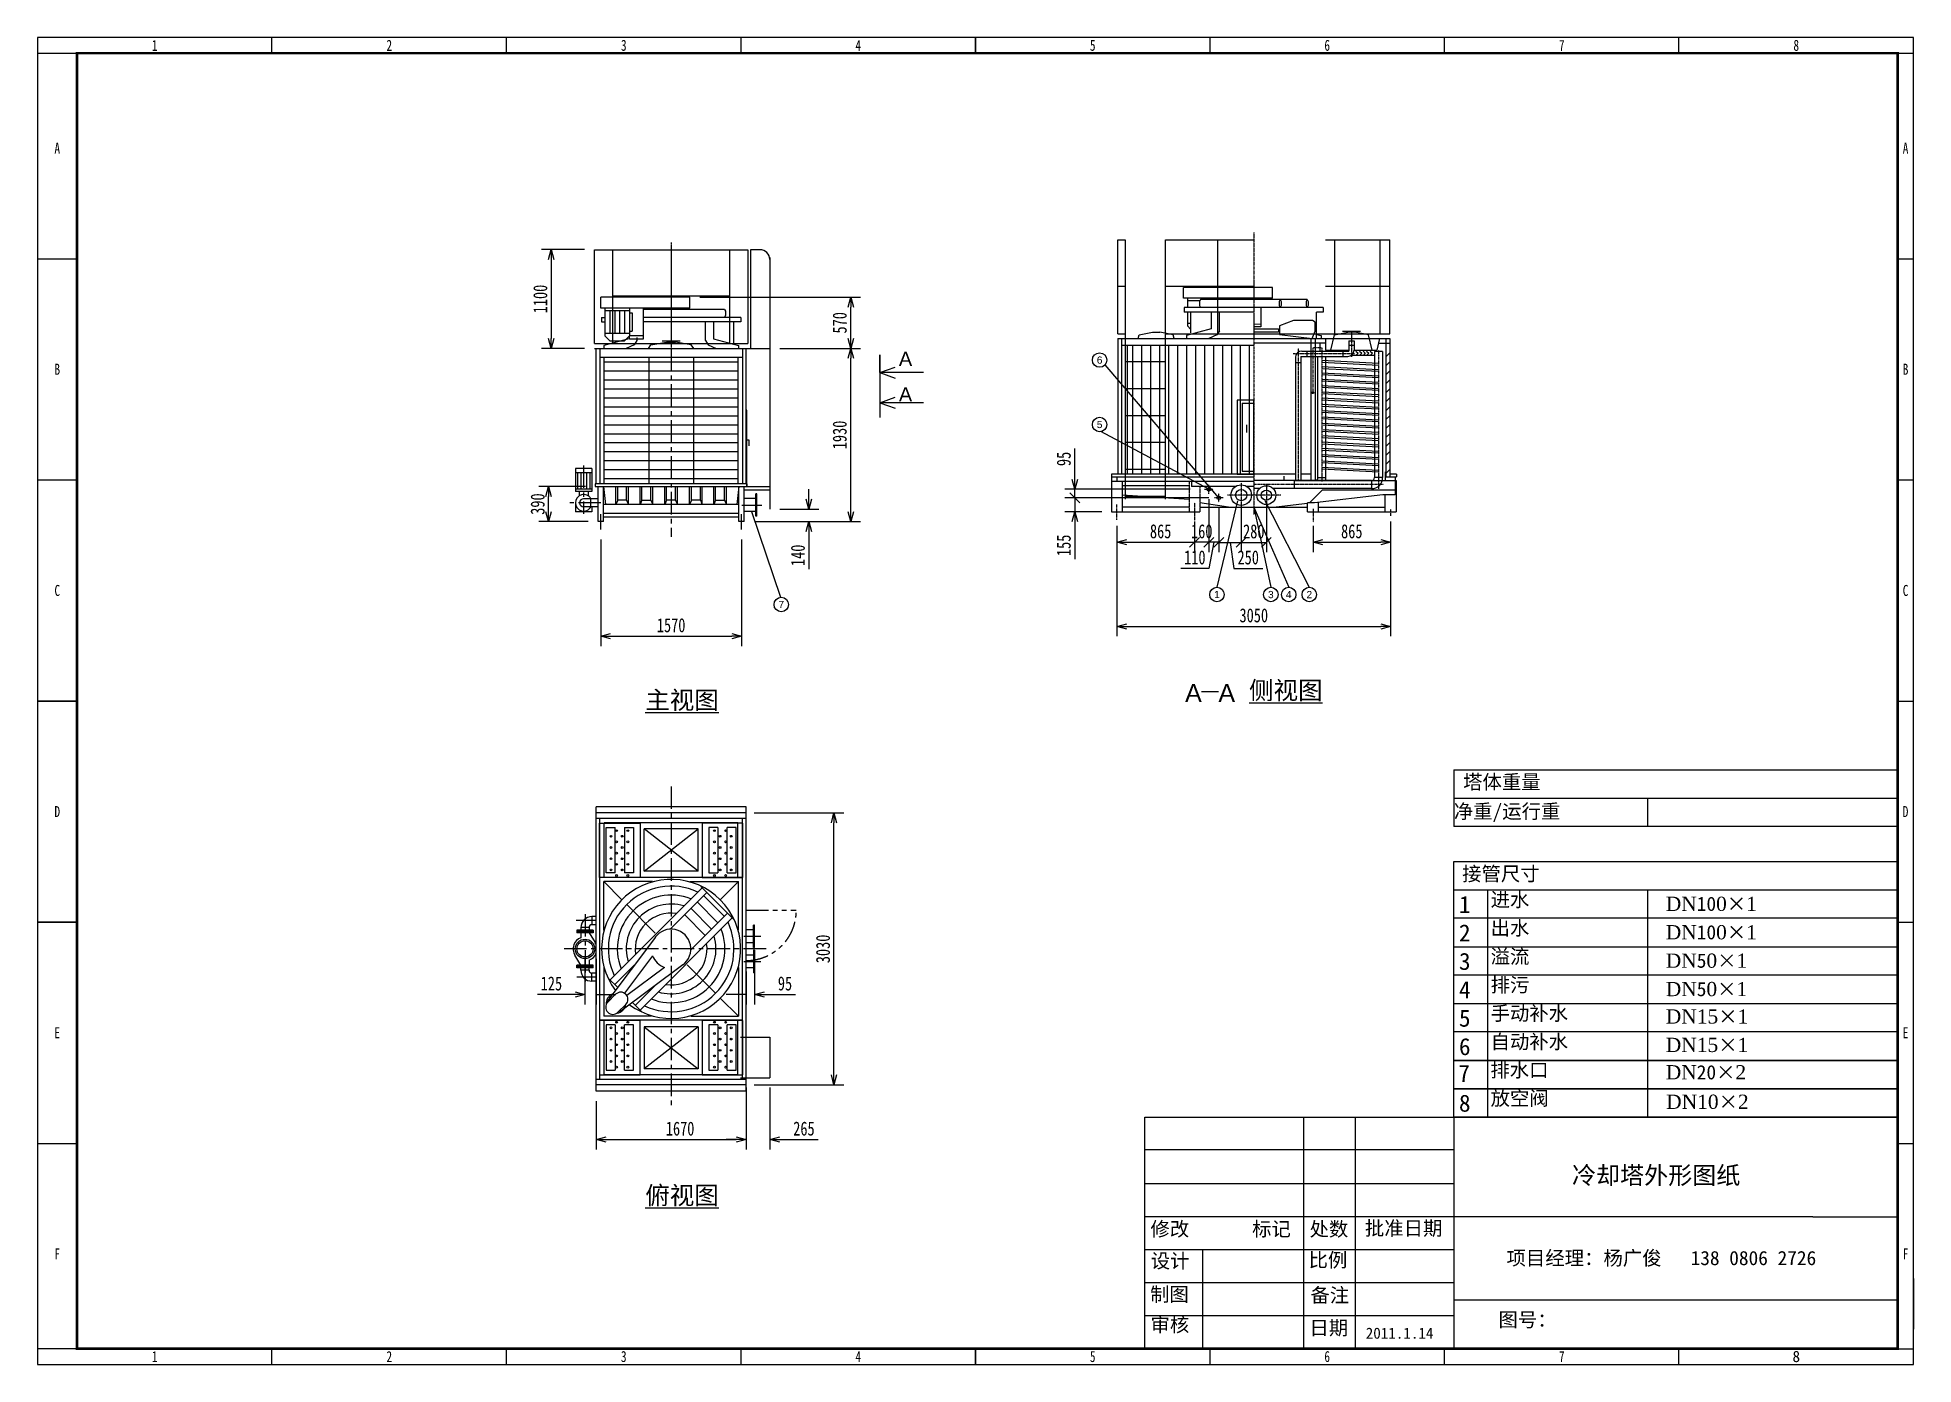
# Model space of a CAD drawing. Header units: millimetres. Extents: x 48449 to 69354, y 17674 to 32461.
import ezdxf
from ezdxf.enums import TextEntityAlignment as Align

# ---------------------------------------------------------------- set-up
doc = ezdxf.new("R2010")
doc.units = ezdxf.units.MM
doc.header["$LTSCALE"] = 2
doc.linetypes.add('CENTER', pattern=[2, 1.25, -0.25, 0.25, -0.25])
doc.linetypes.add('PHANTOM', pattern=[2.5, 1.25, -0.25, 0.25, -0.25, 0.25, -0.25])
for name, color, linetype in [('ANC', 7, 'Continuous'), ('BALOON_WOT_JD', 1, 'Continuous'), ('BCV', 7, 'Continuous'), ('CEL', 7, 'Continuous'), ('CEL1', 7, 'Continuous'), ('CENTER', 4, 'CENTER'), ('CIL', 7, 'Continuous'), ('CSLAYER17', 7, 'Continuous'), ('DOR', 7, 'Continuous'), ('FAF', 7, 'Continuous'), ('HRL', 7, 'Continuous'), ('IP1', 7, 'Continuous'), ('TEXT_C', 2, 'Continuous'), ('TRH', 7, 'Continuous'), ('側面', 7, 'Continuous'), ('图层 1', 7, 'Continuous'), ('画層2', 2, 'CENTER')]:
    doc.layers.add(name, color=color, linetype=linetype)
doc.styles.add('DBF', font='SimSun.ttf', dxfattribs={"width": 0.75})
doc.styles.get("Standard").update_dxf_attribs({"font": 'ARIAL.TTF'})
doc.styles.add('STYLE1', font='SimSun.ttf')
doc.dimstyles.get("Standard").update_dxf_attribs({"dimtxt": 0.18, "dimasz": 0.18, "dimexe": 0.18, "dimexo": 0.0625, "dimgap": 0.09, "dimtad": 0, "dimtih": 1, "dimtoh": 1, "dimdec": 4, "dimzin": 0, "dimdsep": 46, "dimtxsty": 'Standard', "dimcen": 0.09, "dimadec": 0, "dimazin": 0, "dimtfac": 1, "dimtdec": 4, "dimtofl": 0, "dimtmove": 0, "dimatfit": 3, "dimfxl": 0, "dimtolj": 1, "dimtzin": 0, "dimarcsym": 0})

msp = doc.modelspace()

# ---------------------------------------------------------------- texts
at = {"layer": 'BALOON_WOT_JD', "color": 0}
for s, p in [('6', (60285.1, 28866.7, 700)), ('5', (60285.1, 28148.3, 700)), ('7', (56738, 26142.6, -300)), ('1', (61592.2, 26253.8, 2000)), ('3', (62193.1, 26253.8, 1000)), ('4', (62392, 26253.8, 1000)), ('2', (62621.8, 26253.8, 1000))]:
    msp.add_text(s, height=80.6, dxfattribs=at).set_placement(p, align=Align.MIDDLE)
at = {"layer": 'CEL', "color": 0, "linetype": 'Continuous', "ltscale": 100, "attachment_point": 1}
for s, insert, char_height, width in [('A{\\fSimSun|b0|i0|c134|p34; }', (58048.3, 28960.5, -950), 158.322, 1912.526), ('A{\\fSimSun|b0|i0|c134|p34; }', (58048.3, 28563.8, -950), 158.322, 1912.526), ('{\\fSimSun|b0|i0|c134|p54;\\L侧视图}', (61950.9, 25286.7), 200, 1709.874), ('{\\fSimSun|b0|i0|c134|p54;\\L主视图}', (55222.5, 25178), 200, 1709.874), ('{\\H1.263x;A\\fSimSun|b0|i0|c134|p34;\\H0.7916x; }', (61237.3, 25256.4, -950), 158.322, 1912.526), ('{\\H1.263x;A\\fSimSun|b0|i0|c134|p34;\\H0.7916x; }', (61608.7, 25256.4, -950), 158.322, 1912.526), ('{\\fSimSun|b0|i0|c134|p54;塔体重量}', (64335.4, 24244.8), 158.322, 1912.526), ('{\\fSimSun|b0|i0|c134|p2;净重/运行重}', (64231.6, 23917), 158.322, 3451.413), ('{\\fSimSun|b0|i0|c134|p2;接管尺寸}', (64325, 23222), 158.322, 1912.526), ('{\\fSimSun|b0|i0|c134|p2;1}', (64289.4, 22894.6), 189.986, 349.791), ('{\\fSimSun|b0|i0|c134|p2;进水}', (64641.8, 22933.3), 158.322, 3451.413), ('{\\fTimes New Roman|b0|i0|c0|p18;DN\\fSimSun|b0|i0|c134|p18;10\\fTimes New Roman|b0|i0|c0|p18;0\\fSimSun|b0|i0|c134|p2;×\\fTimes New Roman|b0|i0|c0|p18;1}', (66594, 22886.7), 158.3217, 1912.526), ('\\pt1709.87;{\\fSimSun|b0|i0|c134|p2;出水}', (64641.8, 22616.6), 158.322, 3166.434), ('{\\fSimSun|b0|i0|c134|p2;2}', (64289.4, 22578), 189.986, 349.791), ('{\\fTimes New Roman|b0|i0|c0|p18;DN\\fSimSun|b0|i0|c134|p18;10\\fTimes New Roman|b0|i0|c0|p18;0\\fSimSun|b0|i0|c134|p2;×\\fTimes New Roman|b0|i0|c0|p18;1}', (66594, 22570.1), 158.3217, 1912.526), ('{\\fSimSun|b0|i0|c134|p2;3}', (64289.4, 22261.3), 189.986, 349.791), ('{\\fSimSun|b0|i0|c134|p2;溢流}', (64641.8, 22300), 158.322, 3435.58), ('{\\fTimes New Roman|b0|i0|c0|p18;DN\\fSimSun|b0|i0|c134|p18;5\\fTimes New Roman|b0|i0|c0|p18;0\\fSimSun|b0|i0|c134|p2;×\\fTimes New Roman|b0|i0|c0|p18;\\C256;1}', (66594, 22253.4), 158.3217, 1912.526), ('{\\fSimSun|b0|i0|c134|p2;排污}', (64641.8, 21983.3), 158.322, 3942.21), ('{\\fSimSun|b0|i0|c134|p2;4}', (64289.4, 21944.7), 189.986, 349.791), ('{\\fTimes New Roman|b0|i0|c0|p18;DN\\fSimSun|b0|i0|c134|p18;5\\fTimes New Roman|b0|i0|c0|p18;0\\fSimSun|b0|i0|c134|p2;×\\fTimes New Roman|b0|i0|c0|p18;\\C256;1}', (66594, 21936.8), 158.3217, 1912.526), ('{\\fSimSun|b0|i0|c134|p2;5}', (64289.4, 21628), 189.986, 349.791), ('{\\fSimSun|b0|i0|c134|p2;手动补水}', (64641.8, 21666.7), 158.322, 3403.916), ('{\\fTimes New Roman|b0|i0|c0|p18;DN15\\fSimSun|b0|i0|c134|p2;×\\fTimes New Roman|b0|i0|c0|p18;1}', (66594, 21631.4), 158.322, 1912.526), ('{\\fSimSun|b0|i0|c134|p2;自动补水}', (64641.8, 21350), 158.322, 5034.629), ('{\\fSimSun|b0|i0|c134|p2;6}', (64289.4, 21311.4), 189.986, 349.791), ('{\\fTimes New Roman|b0|i0|c0|p18;DN15\\fSimSun|b0|i0|c134|p2;×\\fTimes New Roman|b0|i0|c0|p18;1}', (66594, 21314.7), 158.322, 1912.526), ('{\\fSimSun|b0|i0|c134|p2;7}', (64282.5, 21013.2), 189.986, 349.791), ('{\\fSimSun|b0|i0|c134|p2;排水口}', (64639.7, 21035), 158.322, 1709.874), ('{\\fTimes New Roman|b0|i0|c0|p18;DN\\fSimSun|b0|i0|c134|p18;20\\fSimSun|b0|i0|c134|p2;×\\fTimes New Roman|b0|i0|c0|p18;2}', (66594, 21009.8), 158.3217, 1912.526), ('{\\fSimSun|b0|i0|c134|p2;放空阀}', (64641.8, 20719.6), 158.322, 1709.874), ('{\\fSimSun|b0|i0|c134|p2;8}', (64289.4, 20681), 189.986, 349.791), ('{\\fTimes New Roman|b0|i0|c0|p18;DN10\\fSimSun|b0|i0|c134|p2;×\\fTimes New Roman|b0|i0|c0|p18;\\C0;2}', (66598.3, 20681), 158.322, 1912.526), ('{\\fSimSun|b0|i0|c134|p54;\\H1.241x;冷却塔外形图纸}', (65549, 19881), 158.322, 2515.396), ('{\\fSimSun|b0|i0|c134|p2;\\L俯视图}', (55222.5, 19659), 200, 1709.874), ('{\\fSimSun|b0|i0|c134|p2;\\H0.7679x;修改\\fKaiTi_GB2312|b0|i0|c134|p49;\\H1.302x;     \\fSimSun|b0|i0|c134|p2;\\H0.7679x;标记}', (60851.4, 19263.4), 206.185, 2058.36), ('{\\fSimSun|b0|i0|c134|p2;处数}', (62624.6, 19262.5), 158.322, 2058.36), ('{\\fSimSun|b0|i0|c134|p2;批准日期}', (63240.8, 19271.9), 158.322, 2058.36), ('{\\fSimSun|b0|i0|c134|p2;设计}', (60854.5, 18907.9), 158.322, 2058.36), ('{\\fSimSun|b0|i0|c134|p54;比例}', (62613.7, 18918.2), 158.322, 2058.36), ('{\\fSimSun|b0|i0|c134|p54;项目经理：杨广俊   138 0806 2726}', (64819.9, 18939.5), 158.322, 4374.956), ('{\\fSimSun|b0|i0|c134|p2;制图}', (60847.4, 18535.7), 158.322, 2058.36), ('{\\fSimSun|b0|i0|c134|p2;备注}', (62634.4, 18526), 158.322, 2058.36), ('{\\fSimSun|b0|i0|c134|p2;审核}', (60852.6, 18197.4), 158.322, 2058.36), ('{\\fSimSun|b0|i0|c134|p2;图号：}', (64729.8, 18252.9), 158.322, 2058.36), ('{\\fSimSun|b0|i0|c134|p54;日期}', (62622.8, 18162.3), 158.322, 2058.36), ('{\\fSimSun|b0|i0|c134|p2;2011.1.14}', (63250.7, 18084.7), 123.19, 2058.36)]:
    msp.add_mtext(s, dxfattribs=dict(at, insert=insert, char_height=char_height, width=width))

# ---------------------------------------------------------------- blocks, each defined once
blk = doc.blocks.new('边框1')
at = {"layer": 'CEL', "color": 0, "linetype": 'Continuous', "ltscale": 100}
for p, q in [((45924, 33273), (46364, 33273)), ((48537, 33273), (48537, 33448)), ((51150, 33273), (51150, 33448)), ((53764, 33273), (53764, 33448)), ((56377, 33273), (56377, 33448)), ((58990, 33273), (58990, 33448)), ((60452, 33273), (66653, 33273)), ((61603, 33273), (61603, 33448)), ((64216, 33273), (64216, 33448)), ((66653, 33273), (66653, 33005)), ((66653, 33273), (66829, 33273)), ((66653, 33273), (66653, 29759)), ((45924, 30984), (46364, 30984)), ((66653, 30984), (66829, 30984)), ((45924, 28520), (46364, 28520)), ((66653, 28520), (66829, 28520)), ((45924, 26055), (46364, 26055)), ((45924, 26055), (46364, 26055)), ((66653, 26055), (66829, 26055)), ((45924, 23591), (46364, 23591)), ((66653, 23591), (66829, 23591)), ((45924, 21126), (46364, 21126)), ((66653, 21126), (66829, 21126)), ((66828, 19619), (66828, 19056)), ((46364, 18838), (45924, 18838)), ((48537, 18662), (48537, 18838)), ((51150, 18662), (51150, 18838)), ((53764, 18662), (53764, 18838)), ((56377, 18662), (56377, 18838)), ((58440, 18838), (66828, 18838)), ((58990, 18662), (58990, 18838)), ((61603, 18662), (61603, 18838)), ((64216, 18662), (64216, 18838))]:
    blk.add_line(p, q, dxfattribs=at)
for points in [[(45924, 18662), (66829, 18662), (66829, 33448), (45924, 33448)], [(56377, 33273), (56377, 33448)], [(45924, 26055), (46364, 26055)], [(45924, 23591), (46364, 23591)], [(56377, 18662), (56377, 18838)]]:
    blk.add_lwpolyline(points, close=True, dxfattribs=at)
at = {"layer": 'CEL', "color": 0, "linetype": 'Continuous', "ltscale": 100, "const_width": 27.1}
blk.add_lwpolyline([(46364, 18838), (66653, 18838), (66653, 33273), (46364, 33273)], close=True, dxfattribs=at)
at = {"layer": 'CEL', "color": 0, "linetype": 'Continuous', "ltscale": 100, "style": 'DBF', "width": 0.75}
for s, p in [('1', (47231, 33361)), ('2', (49844, 33361)), ('3', (52457, 33361)), ('4', (55070, 33361)), ('5', (57683, 33361)), ('6', (60296, 33361)), ('7', (62910, 33361)), ('8', (65523, 33361)), ('A', (46144, 32216)), ('A', (66741, 32216)), ('B', (46144, 29752)), ('B', (66741, 29752)), ('C', (46144, 27287)), ('C', (66741, 27287)), ('D', (46144, 24823)), ('D', (66741, 24823)), ('E', (46144, 22358)), ('E', (66741, 22358)), ('F', (46144, 19894)), ('F', (66741, 19894)), ('1', (47231, 18750)), ('2', (49844, 18750)), ('3', (52457, 18750)), ('4', (55070, 18750)), ('5', (57683, 18750)), ('6', (60296, 18750)), ('7', (62910, 18750))]:
    blk.add_text(s, height=123, dxfattribs=at).set_placement(p, align=Align.MIDDLE)
at = {"layer": 'CEL', "color": 0, "linetype": 'Continuous', "ltscale": 100, "style": 'STYLE1'}
blk.add_text('8', height=125, dxfattribs=at).set_placement((65523, 18750), align=Align.MIDDLE)
blk = doc.blocks.new('_OPEN30')
at = {"color": 0, "linetype": 'ByBlock'}
for p, q in [((-1, 0.27), (0, 0)), ((0, 0), (-1, -0.27)), ((0, 0), (-1, 0))]:
    blk.add_line(p, q, dxfattribs=at)
blk = doc.blocks.new('*D98')
at = {"layer": 'DEFPOINTS', "color": 0}
for p in [(54725, 26977, -300), (56295, 26977, -300), (56295, 25789)]:
    blk.add_point(p, dxfattribs=at)
at = {"layer": 'TEXT_C', "color": 0, "lineweight": -2}
for p, q in [((54725, 26867), (54725, 25679)), ((56295, 26867), (56295, 25679)), ((54835, 25789), (56185, 25789))]:
    blk.add_line(p, q, dxfattribs=at)
at = {"layer": 'TEXT_C', "color": 0, "lineweight": -2, "xscale": 110, "yscale": 110, "zscale": 110, "rotation": 180}
blk.add_blockref('_OPEN30', (54725, 25789), dxfattribs=at)
at = {"layer": 'TEXT_C', "color": 0, "lineweight": -2, "xscale": 110, "yscale": 110, "zscale": 110}
blk.add_blockref('_OPEN30', (56295, 25789), dxfattribs=at)
at = {"layer": 'TEXT_C', "color": 0, "insert": (55510, 25911), "char_height": 156, "attachment_point": 5, "style": 'DBF'}
blk.add_mtext('\\A1;1570', dxfattribs=at)
blk = doc.blocks.new('*D97')
at = {"layer": 'DEFPOINTS', "color": 0}
for p in [(54145, 27457), (54665, 27457), (54695, 27067)]:
    blk.add_point(p, dxfattribs=at)
at = {"layer": 'TEXT_C', "color": 0, "lineweight": -2}
for p, q in [((54555, 27457), (54035, 27457)), ((54145, 27177), (54145, 27347)), ((54585, 27067), (54035, 27067))]:
    blk.add_line(p, q, dxfattribs=at)
at = {"layer": 'TEXT_C', "color": 0, "lineweight": -2, "xscale": 110, "yscale": 110, "zscale": 110}
for p, rotation in [((54145, 27457), 90), ((54145, 27067), 270)]:
    blk.add_blockref('_OPEN30', p, dxfattribs=dict(at, rotation=rotation))
at = {"layer": 'TEXT_C', "color": 0, "insert": (54023, 27262), "char_height": 156, "attachment_point": 5, "rotation": 90, "style": 'DBF'}
blk.add_mtext('\\A1;390', dxfattribs=at)
blk = doc.blocks.new('*D95')
at = {"layer": 'DEFPOINTS', "color": 0}
for p in [(55719, 29567, -300), (57511, 29567), (56610, 28997)]:
    blk.add_point(p, dxfattribs=at)
at = {"layer": 'TEXT_C', "color": 0, "lineweight": -2}
for p, q in [((55829, 29567), (57621, 29567)), ((57511, 29107), (57511, 29457)), ((56720, 28997), (57621, 28997))]:
    blk.add_line(p, q, dxfattribs=at)
at = {"layer": 'TEXT_C', "color": 0, "lineweight": -2, "xscale": 110, "yscale": 110, "zscale": 110}
for p, rotation in [((57511, 29567), 90), ((57511, 28997), 270)]:
    blk.add_blockref('_OPEN30', p, dxfattribs=dict(at, rotation=rotation))
at = {"layer": 'TEXT_C', "color": 0, "insert": (57389, 29282), "char_height": 156, "attachment_point": 5, "rotation": 90, "style": 'DBF'}
blk.add_mtext('\\A1;570', dxfattribs=at)
blk = doc.blocks.new('*D94')
at = {"layer": 'DEFPOINTS', "color": 0}
for p in [(57025, 28997, -300), (57511, 28997), (56345, 27067, 700)]:
    blk.add_point(p, dxfattribs=at)
at = {"layer": 'TEXT_C', "color": 0, "lineweight": -2}
for p, q in [((57135, 28997), (57621, 28997)), ((57511, 27177), (57511, 28887)), ((56455, 27067), (57621, 27067))]:
    blk.add_line(p, q, dxfattribs=at)
at = {"layer": 'TEXT_C', "color": 0, "lineweight": -2, "xscale": 110, "yscale": 110, "zscale": 110}
for p, rotation in [((57511, 28997), 90), ((57511, 27067), 270)]:
    blk.add_blockref('_OPEN30', p, dxfattribs=dict(at, rotation=rotation))
at = {"layer": 'TEXT_C', "color": 0, "insert": (57389, 28032), "char_height": 156, "attachment_point": 5, "rotation": 90, "style": 'DBF'}
blk.add_mtext('\\A1;1930', dxfattribs=at)
blk = doc.blocks.new('*D93')
at = {"layer": 'DEFPOINTS', "color": 0}
for p in [(62663, 27129, 1000), (63528, 27177, 1000), (63528, 26836)]:
    blk.add_point(p, dxfattribs=at)
at = {"layer": 'TEXT_C', "color": 0, "lineweight": -2}
for p, q in [((62663, 27019), (62663, 26726)), ((63528, 27067), (63528, 26726)), ((62773, 26836), (63418, 26836))]:
    blk.add_line(p, q, dxfattribs=at)
at = {"layer": 'TEXT_C', "color": 0, "lineweight": -2, "xscale": 110, "yscale": 110, "zscale": 110, "rotation": 180}
blk.add_blockref('_OPEN30', (62663, 26836), dxfattribs=at)
at = {"layer": 'TEXT_C', "color": 0, "lineweight": -2, "xscale": 110, "yscale": 110, "zscale": 110}
blk.add_blockref('_OPEN30', (63528, 26836), dxfattribs=at)
at = {"layer": 'TEXT_C', "color": 0, "insert": (63095, 26958), "char_height": 156, "attachment_point": 5, "style": 'DBF'}
blk.add_mtext('\\A1;865', dxfattribs=at)
blk = doc.blocks.new('_Oblique')
at = {"color": 0, "linetype": 'ByBlock', "lineweight": -2}
blk.add_line((-0.5, -0.5), (0.5, 0.5), dxfattribs=at)
blk = doc.blocks.new('*D92')
at = {"layer": 'DEFPOINTS', "color": 0}
for p in [(61863, 27362), (62143, 27362), (62143, 26835)]:
    blk.add_point(p, dxfattribs=at)
at = {"layer": 'TEXT_C', "color": 0, "lineweight": -2}
for p, q in [((61863, 27252), (61863, 26725)), ((62143, 27252), (62143, 26725)), ((61863, 26835), (62143, 26835))]:
    blk.add_line(p, q, dxfattribs=at)
at = {"layer": 'TEXT_C', "color": 0, "lineweight": -2, "xscale": 110, "yscale": 110, "zscale": 110, "rotation": 180}
blk.add_blockref('_Oblique', (61863, 26835), dxfattribs=at)
at = {"layer": 'TEXT_C', "color": 0, "lineweight": -2, "xscale": 110, "yscale": 110, "zscale": 110}
blk.add_blockref('_Oblique', (62143, 26835), dxfattribs=at)
at = {"layer": 'TEXT_C', "color": 0, "insert": (62003, 26957), "char_height": 156, "attachment_point": 5, "style": 'DBF'}
blk.add_mtext('\\A1;280', dxfattribs=at)
blk = doc.blocks.new('*D91')
at = {"layer": 'DEFPOINTS', "color": 0}
for p in [(61613, 27332), (61863, 27362), (61863, 26835)]:
    blk.add_point(p, dxfattribs=at)
at = {"layer": 'TEXT_C', "color": 0, "lineweight": -2}
for p, q in [((61613, 27222), (61613, 26725)), ((61863, 27252), (61863, 26725)), ((61613, 26835), (61863, 26835)), ((61738, 26835), (61781, 26545)), ((61781, 26545), (62102, 26545))]:
    blk.add_line(p, q, dxfattribs=at)
at = {"layer": 'TEXT_C', "color": 0, "lineweight": -2, "xscale": 110, "yscale": 110, "zscale": 110, "rotation": 180}
blk.add_blockref('_Oblique', (61613, 26835), dxfattribs=at)
at = {"layer": 'TEXT_C', "color": 0, "lineweight": -2, "xscale": 110, "yscale": 110, "zscale": 110}
blk.add_blockref('_Oblique', (61863, 26835), dxfattribs=at)
at = {"layer": 'TEXT_C', "color": 0, "insert": (61941, 26667), "char_height": 156, "attachment_point": 5, "style": 'DBF'}
blk.add_mtext('\\A1;250', dxfattribs=at)
blk = doc.blocks.new('*D90')
at = {"layer": 'DEFPOINTS', "color": 0}
for p in [(61503, 27426), (61613, 27332), (61503, 26836)]:
    blk.add_point(p, dxfattribs=at)
at = {"layer": 'TEXT_C', "color": 0, "lineweight": -2}
for p, q in [((61503, 27316), (61503, 26726)), ((61613, 27222), (61613, 26726)), ((61558, 26836), (61501, 26545)), ((61613, 26836), (61503, 26836)), ((61501, 26545), (61191, 26545))]:
    blk.add_line(p, q, dxfattribs=at)
at = {"layer": 'TEXT_C', "color": 0, "lineweight": -2, "xscale": 110, "yscale": 110, "zscale": 110, "rotation": 180}
blk.add_blockref('_Oblique', (61503, 26836), dxfattribs=at)
at = {"layer": 'TEXT_C', "color": 0, "lineweight": -2, "xscale": 110, "yscale": 110, "zscale": 110}
blk.add_blockref('_Oblique', (61613, 26836), dxfattribs=at)
at = {"layer": 'TEXT_C', "color": 0, "insert": (61346, 26667), "char_height": 156, "attachment_point": 5, "style": 'DBF'}
blk.add_mtext('\\A1;110', dxfattribs=at)
blk = doc.blocks.new('*D89')
at = {"layer": 'DEFPOINTS', "color": 0}
for p in [(61503, 27427), (61343, 27177, 1000), (61343, 26836)]:
    blk.add_point(p, dxfattribs=at)
at = {"layer": 'TEXT_C', "color": 0, "lineweight": -2}
for p, q in [((61503, 27317), (61503, 26726)), ((61343, 27067), (61343, 26726)), ((61503, 26836), (61343, 26836))]:
    blk.add_line(p, q, dxfattribs=at)
at = {"layer": 'TEXT_C', "color": 0, "lineweight": -2, "xscale": 110, "yscale": 110, "zscale": 110, "rotation": 180}
blk.add_blockref('_Oblique', (61343, 26836), dxfattribs=at)
at = {"layer": 'TEXT_C', "color": 0, "lineweight": -2, "xscale": 110, "yscale": 110, "zscale": 110}
blk.add_blockref('_Oblique', (61503, 26836), dxfattribs=at)
at = {"layer": 'TEXT_C', "color": 0, "insert": (61423, 26958), "char_height": 156, "attachment_point": 5, "style": 'DBF'}
blk.add_mtext('\\A1;160', dxfattribs=at)
blk = doc.blocks.new('*D88')
at = {"layer": 'DEFPOINTS', "color": 0}
for p in [(60478, 27129, 1000), (61343, 27177, 1000), (61343, 26836)]:
    blk.add_point(p, dxfattribs=at)
at = {"layer": 'TEXT_C', "color": 0, "lineweight": -2}
for p, q in [((60478, 27019), (60478, 26726)), ((61343, 27067), (61343, 26726)), ((60588, 26836), (61343, 26836))]:
    blk.add_line(p, q, dxfattribs=at)
at = {"layer": 'TEXT_C', "color": 0, "lineweight": -2, "xscale": 110, "yscale": 110, "zscale": 110, "rotation": 180}
blk.add_blockref('_OPEN30', (60478, 26836), dxfattribs=at)
at = {"layer": 'TEXT_C', "color": 0, "lineweight": -2, "xscale": 110, "yscale": 110, "zscale": 110}
blk.add_blockref('_Oblique', (61343, 26836), dxfattribs=at)
at = {"layer": 'TEXT_C', "color": 0, "insert": (60965, 26958), "char_height": 156, "attachment_point": 5, "style": 'DBF'}
blk.add_mtext('\\A1;865', dxfattribs=at)
blk = doc.blocks.new('*D87')
at = {"layer": 'DEFPOINTS', "color": 0}
for p in [(60008, 27332), (60418, 27332), (60418, 27177)]:
    blk.add_point(p, dxfattribs=at)
at = {"layer": 'TEXT_C', "color": 0, "lineweight": -2}
for p, q in [((60008, 27332), (60008, 27552)), ((60308, 27332), (59898, 27332)), ((60308, 27177), (59898, 27177)), ((60008, 27067), (60008, 26648))]:
    blk.add_line(p, q, dxfattribs=at)
at = {"layer": 'TEXT_C', "color": 0, "lineweight": -2, "xscale": 110, "yscale": 110, "zscale": 110}
for name, p, rotation in [('_Oblique', (60008, 27332), 270), ('_OPEN30', (60008, 27177), 90)]:
    blk.add_blockref(name, p, dxfattribs=dict(at, rotation=rotation))
at = {"layer": 'TEXT_C', "color": 0, "insert": (59886, 26802), "char_height": 156, "attachment_point": 5, "rotation": 90, "style": 'DBF'}
blk.add_mtext('\\A1;155', dxfattribs=at)
blk = doc.blocks.new('*D86')
at = {"layer": 'DEFPOINTS', "color": 0}
for p in [(61403, 27427), (60008, 27332), (61613, 27332, 1000)]:
    blk.add_point(p, dxfattribs=at)
at = {"layer": 'TEXT_C', "color": 0, "lineweight": -2}
for p, q in [((60008, 27537), (60008, 27883)), ((61293, 27427), (59898, 27427)), ((61503, 27332), (59898, 27332)), ((60008, 27332), (60008, 27112))]:
    blk.add_line(p, q, dxfattribs=at)
at = {"layer": 'TEXT_C', "color": 0, "lineweight": -2, "xscale": 110, "yscale": 110, "zscale": 110}
for name, p, rotation in [('_Oblique', (60008, 27332), 90), ('_OPEN30', (60008, 27427), 270)]:
    blk.add_blockref(name, p, dxfattribs=dict(at, rotation=rotation))
at = {"layer": 'TEXT_C', "color": 0, "insert": (59886, 27765), "char_height": 156, "attachment_point": 5, "rotation": 90, "style": 'DBF'}
blk.add_mtext('\\A1;95', dxfattribs=at)
blk = doc.blocks.new('*D85')
at = {"layer": 'DEFPOINTS', "color": 0}
for p in [(60478, 27087, -300), (63528, 27129, -300), (63528, 25899)]:
    blk.add_point(p, dxfattribs=at)
at = {"layer": 'TEXT_C', "color": 0, "lineweight": -2}
for p, q in [((60478, 26977), (60478, 25789)), ((63528, 27019), (63528, 25789)), ((60588, 25899), (63418, 25899))]:
    blk.add_line(p, q, dxfattribs=at)
at = {"layer": 'TEXT_C', "color": 0, "lineweight": -2, "xscale": 110, "yscale": 110, "zscale": 110, "rotation": 180}
blk.add_blockref('_OPEN30', (60478, 25899), dxfattribs=at)
at = {"layer": 'TEXT_C', "color": 0, "lineweight": -2, "xscale": 110, "yscale": 110, "zscale": 110}
blk.add_blockref('_OPEN30', (63528, 25899), dxfattribs=at)
at = {"layer": 'TEXT_C', "color": 0, "insert": (62003, 26021), "char_height": 156, "attachment_point": 5, "style": 'DBF'}
blk.add_mtext('\\A1;3050', dxfattribs=at)
blk = doc.blocks.new('HAKO')
at = {"color": 7, "linetype": 'Continuous', "ltscale": 100}
for p, q in [((-190, -30), (-40, 0)), ((40, 0), (-40, 0)), ((190, -30), (40, 0)), ((-230, -200), (-190, -30)), ((230, -200), (190, -30))]:
    blk.add_line(p, q, dxfattribs=at)
blk = doc.blocks.new('*D99')
at = {"layer": 'DEFPOINTS', "color": 0}
for p in [(56610, 27207), (56345, 27067), (57045, 27067)]:
    blk.add_point(p, dxfattribs=at)
at = {"layer": 'TEXT_C', "color": 0, "lineweight": -2}
for p, q in [((57045, 27317), (57045, 27427)), ((56720, 27207), (57155, 27207)), ((56455, 27067), (57155, 27067)), ((57045, 26957), (57045, 26536))]:
    blk.add_line(p, q, dxfattribs=at)
at = {"layer": 'TEXT_C', "color": 0, "lineweight": -2, "xscale": 110, "yscale": 110, "zscale": 110}
for p, rotation in [((57045, 27207), 270), ((57045, 27067), 90)]:
    blk.add_blockref('_OPEN30', p, dxfattribs=dict(at, rotation=rotation))
at = {"layer": 'TEXT_C', "color": 0, "insert": (56923, 26691), "char_height": 156, "attachment_point": 5, "rotation": 90, "style": 'DBF'}
blk.add_mtext('\\A1;140', dxfattribs=at)
blk = doc.blocks.new('*D100')
at = {"layer": 'DEFPOINTS', "color": 0}
for p in [(54655, 30097, 100), (54175, 28997), (54655, 28997, 1000)]:
    blk.add_point(p, dxfattribs=at)
at = {"layer": 'TEXT_C', "color": 0, "lineweight": -2}
for p, q in [((54545, 30097), (54065, 30097)), ((54175, 29987), (54175, 29107)), ((54545, 28997), (54065, 28997))]:
    blk.add_line(p, q, dxfattribs=at)
at = {"layer": 'TEXT_C', "color": 0, "lineweight": -2, "xscale": 110, "yscale": 110, "zscale": 110}
for p, rotation in [((54175, 30097), 90), ((54175, 28997), 270)]:
    blk.add_blockref('_OPEN30', p, dxfattribs=dict(at, rotation=rotation))
at = {"layer": 'TEXT_C', "color": 0, "insert": (54053, 29547), "char_height": 156, "attachment_point": 5, "rotation": 90, "style": 'DBF'}
blk.add_mtext('\\A1;1100', dxfattribs=at)
blk = doc.blocks.new('*D134')
at = {"layer": 'DEFPOINTS', "color": 0}
for p in [(56325, 23820), (57325, 23820), (56325, 20790)]:
    blk.add_point(p, dxfattribs=at)
at = {"layer": 'TEXT_C', "color": 0, "lineweight": -2}
for p, q in [((56435, 23820), (57435, 23820)), ((57325, 20900), (57325, 23710)), ((56435, 20790), (57435, 20790))]:
    blk.add_line(p, q, dxfattribs=at)
at = {"layer": 'TEXT_C', "color": 0, "lineweight": -2, "xscale": 110, "yscale": 110, "zscale": 110}
for p, rotation in [((57325, 23820), 90), ((57325, 20790), 270)]:
    blk.add_blockref('_OPEN30', p, dxfattribs=dict(at, rotation=rotation))
at = {"layer": 'TEXT_C', "color": 0, "insert": (57203, 22305), "char_height": 156, "attachment_point": 5, "rotation": 90, "style": 'DBF'}
blk.add_mtext('\\A1;3030', dxfattribs=at)
blk = doc.blocks.new('*D180')
at = {"layer": 'DEFPOINTS', "color": 0}
for p in [(56345, 20870), (56610, 20870), (56610, 20180)]:
    blk.add_point(p, dxfattribs=at)
at = {"layer": 'TEXT_C', "color": 0, "lineweight": -2}
for p, q in [((56345, 20760), (56345, 20070)), ((56610, 20760), (56610, 20070)), ((56235, 20180), (56125, 20180)), ((56720, 20180), (57149, 20180))]:
    blk.add_line(p, q, dxfattribs=at)
at = {"layer": 'TEXT_C', "color": 0, "lineweight": -2, "xscale": 110, "yscale": 110, "zscale": 110}
blk.add_blockref('_OPEN30', (56345, 20180), dxfattribs=at)
at = {"layer": 'TEXT_C', "color": 0, "lineweight": -2, "xscale": 110, "yscale": 110, "zscale": 110, "rotation": 180}
blk.add_blockref('_OPEN30', (56610, 20180), dxfattribs=at)
at = {"layer": 'TEXT_C', "color": 0, "insert": (56990, 20302), "char_height": 156, "attachment_point": 5, "style": 'DBF'}
blk.add_mtext('\\A1;265', dxfattribs=at)
blk = doc.blocks.new('*D182')
at = {"layer": 'DEFPOINTS', "color": 0}
for p in [(54675, 20720, -2000), (56345, 20720), (56345, 20180)]:
    blk.add_point(p, dxfattribs=at)
at = {"layer": 'TEXT_C', "color": 0, "lineweight": -2}
for p, q in [((54675, 20610), (54675, 20070)), ((56345, 20610), (56345, 20070)), ((54785, 20180), (56235, 20180))]:
    blk.add_line(p, q, dxfattribs=at)
at = {"layer": 'TEXT_C', "color": 0, "lineweight": -2, "xscale": 110, "yscale": 110, "zscale": 110, "rotation": 180}
blk.add_blockref('_OPEN30', (54675, 20180), dxfattribs=at)
at = {"layer": 'TEXT_C', "color": 0, "lineweight": -2, "xscale": 110, "yscale": 110, "zscale": 110}
blk.add_blockref('_OPEN30', (56345, 20180), dxfattribs=at)
at = {"layer": 'TEXT_C', "color": 0, "insert": (55610, 20302), "char_height": 156, "attachment_point": 5, "style": 'DBF'}
blk.add_mtext('\\A1;1670', dxfattribs=at)
blk = doc.blocks.new('*D183')
at = {"layer": 'DEFPOINTS', "color": 0}
for p in [(54550, 22305), (54675, 22305, -1000), (54675, 21797)]:
    blk.add_point(p, dxfattribs=at)
at = {"layer": 'TEXT_C', "color": 0, "lineweight": -2}
for p, q in [((54550, 22195), (54550, 21687)), ((54675, 22195), (54675, 21687)), ((54440, 21797), (54022, 21797)), ((54675, 21797), (54895, 21797))]:
    blk.add_line(p, q, dxfattribs=at)
at = {"layer": 'TEXT_C', "color": 0, "lineweight": -2, "xscale": 110, "yscale": 110, "zscale": 110}
blk.add_blockref('_OPEN30', (54550, 21797), dxfattribs=at)
at = {"layer": 'TEXT_C', "color": 0, "insert": (54176, 21919), "char_height": 156, "attachment_point": 5, "style": 'DBF'}
blk.add_mtext('\\A1;125', dxfattribs=at)
blk = doc.blocks.new('_None')
blk = doc.blocks.new('*D185')
at = {"layer": 'DEFPOINTS', "color": 0}
for p in [(56345, 22165), (56440, 22165, -1000), (56345, 21797)]:
    blk.add_point(p, dxfattribs=at)
at = {"layer": 'TEXT_C', "color": 0, "lineweight": -2}
for p, q in [((56345, 22055), (56345, 21687)), ((56440, 22055), (56440, 21687)), ((56345, 21797), (56125, 21797)), ((56550, 21797), (56897, 21797))]:
    blk.add_line(p, q, dxfattribs=at)
at = {"layer": 'TEXT_C', "color": 0, "lineweight": -2, "xscale": 110, "yscale": 110, "zscale": 110, "rotation": 180}
blk.add_blockref('_OPEN30', (56440, 21797), dxfattribs=at)
at = {"layer": 'TEXT_C', "color": 0, "insert": (56779, 21919), "char_height": 156, "attachment_point": 5, "style": 'DBF'}
blk.add_mtext('\\A1;95', dxfattribs=at)

# ---------------------------------------------------------------- dimensions: what is measured, and where the dimension line sits
at = {"layer": 'TEXT_C', "color": 7}
for base, p1, p2, picture, middle in [((54175.1, 28996.5, -100), (54655.1, 30096.5), (54655.1, 28996.5, 900), '*D100', (54053.1, 29546.5, -100)), ((57510.6, 29566.5), (56610.1, 28996.5), (55718.6, 29566.5, -300), '*D95', (57388.6, 29281.5)), ((57510.6, 28996.5), (56345.1, 27066.5, 700), (57025.1, 28996.5, -300), '*D94', (57388.6, 28031.5)), ((54145.1, 27456.5, -300), (54695.1, 27066.5, -300), (54665.1, 27456.5, -300), '*D97', (54023.1, 27261.5, -300)), ((57045.1, 27066.5, 700), (56610.1, 27206.5, 700), (56345.1, 27066.5, 700), '*D99', (56923.1, 26691.4, 700))]:
    dim = msp.add_linear_dim(base=base, p1=p1, p2=p2, angle=90, dimstyle='Standard', override={"dimtxt": 156, "dimasz": 110, "dimexe": 110, "dimexo": 110, "dimgap": 44, "dimtad": 3, "dimtih": 0, "dimtoh": 0, "dimdec": 0, "dimtxsty": 'DBF', "dimblk1": 'OPEN30', "dimblk2": 'OPEN30', "dimsah": 1, "dimtdec": 0, "dimtvp": 1}, dxfattribs=at)
    dim.commit()
    dim.dimension.update_dxf_attribs({"geometry": picture, "text_midpoint": middle})
for p1, p2, picture, middle in [((61402.9, 27426.5, -300), (61612.9, 27331.5, 700), '*D86', (60007.9, 27764.9, -300)), ((60417.9, 27176.5, -300), (60417.9, 27331.5, -300), '*D87', (60007.9, 26802.3, -300))]:
    dim = msp.add_linear_dim(base=(60007.9, 27331.5, -300), p1=p1, p2=p2, angle=90, dimstyle='Standard', override={"dimtxt": 156, "dimasz": 110, "dimexe": 110, "dimexo": 110, "dimgap": 44, "dimtad": 3, "dimtih": 0, "dimtoh": 0, "dimdec": 0, "dimtxsty": 'DBF', "dimblk1": 'OPEN30', "dimblk2": 'Oblique', "dimsah": 1, "dimtdec": 0, "dimtvp": 1}, dxfattribs=at)
    dim.commit()
    dim.dimension.update_dxf_attribs({"geometry": picture, "text_midpoint": middle, "dimtype": 160})
for base, p1, p2, override, picture, middle in [((61502.9, 26836, -300), (61612.9, 27331.5, -300), (61502.9, 27425.9, -300), {"dimtxt": 156, "dimasz": 110, "dimexe": 110, "dimexo": 110, "dimgap": 44, "dimtad": 3, "dimtih": 0, "dimtoh": 0, "dimdec": 0, "dimtxsty": 'DBF', "dimblk1": 'Oblique', "dimblk2": 'Oblique', "dimsah": 1, "dimtdec": 0, "dimtmove": 1, "dimtvp": 1}, '*D90', (61456.9, 26545.2, -300)), ((61342.9, 26836, -300), (61502.9, 27426.5, -300), (61342.9, 27176.5, 700), {"dimtxt": 156, "dimasz": 110, "dimexe": 110, "dimexo": 110, "dimgap": 44, "dimtad": 3, "dimtih": 0, "dimtoh": 0, "dimdec": 0, "dimtxsty": 'DBF', "dimblk1": 'Oblique', "dimblk2": 'Oblique', "dimsah": 1, "dimtdec": 0, "dimtmove": 1, "dimtvp": 1}, '*D89', (61422.9, 26836, -300)), ((61862.9, 26834.9, -300), (61612.9, 27331.5, -300), (61862.9, 27361.5, -300), {"dimtxt": 156, "dimasz": 110, "dimexe": 110, "dimexo": 110, "dimgap": 44, "dimtad": 3, "dimtih": 0, "dimtoh": 0, "dimdec": 0, "dimtxsty": 'DBF', "dimblk1": 'Oblique', "dimblk2": 'Oblique', "dimsah": 1, "dimtdec": 0, "dimtmove": 1, "dimtvp": 1}, '*D91', (61824.8, 26545.2, -300)), ((62142.9, 26834.9, -300), (61862.9, 27361.5, -300), (62142.9, 27361.5, -300), {"dimtxt": 156, "dimasz": 110, "dimexe": 110, "dimexo": 110, "dimgap": 44, "dimtad": 3, "dimtih": 0, "dimtoh": 0, "dimdec": 0, "dimtxsty": 'DBF', "dimblk1": 'Oblique', "dimblk2": 'Oblique', "dimsah": 1, "dimtdec": 0, "dimtmove": 1, "dimtvp": 1}, '*D92', (62002.9, 26834.9, -300)), ((54675.1, 21797.2, 700), (54550.4, 22305, 700), (54675.1, 22305, -300), {"dimtxt": 156, "dimasz": 110, "dimexe": 110, "dimexo": 110, "dimgap": 44, "dimtad": 3, "dimtih": 0, "dimtoh": 0, "dimdec": 0, "dimtxsty": 'DBF', "dimblk1": 'OPEN30', "dimblk2": 'None', "dimsah": 1, "dimtdec": 0, "dimtvp": 1}, '*D183', (54176.2, 21797.2, 700)), ((56345.1, 21797.2, 700), (56440.1, 22165, -300), (56345.1, 22165, 700), {"dimtxt": 156, "dimasz": 110, "dimexe": 110, "dimexo": 110, "dimgap": 44, "dimtad": 3, "dimtih": 0, "dimtoh": 0, "dimdec": 0, "dimtxsty": 'DBF', "dimblk1": 'OPEN30', "dimblk2": 'None', "dimsah": 1, "dimtdec": 0, "dimtvp": 1}, '*D185', (56778.6, 21797.2, 700)), ((56345.1, 20179.6, 1700), (54675.1, 20720, -300), (56345.1, 20720, 1700), {"dimtxt": 156, "dimasz": 110, "dimexe": 110, "dimexo": 110, "dimgap": 44, "dimtad": 3, "dimtih": 0, "dimtoh": 0, "dimdec": 0, "dimtxsty": 'DBF', "dimblk1": 'OPEN30', "dimblk2": 'OPEN30', "dimsah": 1, "dimtdec": 0, "dimtvp": 1}, '*D182', (55610.1, 20179.6, 1700))]:
    dim = msp.add_linear_dim(base=base, p1=p1, p2=p2, dimstyle='Standard', override=override, dxfattribs=at)
    dim.commit()
    dim.dimension.update_dxf_attribs({"geometry": picture, "text_midpoint": middle, "dimtype": 160})
for base, p1, p2, override, picture, middle in [((56295.1, 25788.8, 1000), (54725.1, 26977.2, 700), (56295.1, 26977.2, 700), {"dimtxt": 156, "dimasz": 110, "dimexe": 110, "dimexo": 110, "dimgap": 44, "dimtad": 3, "dimtih": 0, "dimtoh": 0, "dimdec": 0, "dimtxsty": 'DBF', "dimblk1": 'OPEN30', "dimblk2": 'OPEN30', "dimsah": 1, "dimtdec": 0, "dimtvp": 1}, '*D98', (55510.1, 25910.8, 1000)), ((61342.9, 26836, -300), (60477.9, 27129.1, 700), (61342.9, 27176.5, 700), {"dimtxt": 156, "dimasz": 110, "dimexe": 110, "dimexo": 110, "dimgap": 44, "dimtad": 3, "dimtih": 0, "dimtoh": 0, "dimdec": 0, "dimtxsty": 'DBF', "dimblk1": 'OPEN30', "dimblk2": 'Oblique', "dimsah": 1, "dimtdec": 0, "dimtvp": 1}, '*D88', (60965.4, 26958, -300)), ((63527.9, 25898.8, 1000), (60477.9, 27087.2, 700), (63527.9, 27129.1, 700), {"dimtxt": 156, "dimasz": 110, "dimexe": 110, "dimexo": 110, "dimgap": 44, "dimtad": 3, "dimtih": 0, "dimtoh": 0, "dimdec": 0, "dimtxsty": 'DBF', "dimblk1": 'OPEN30', "dimblk2": 'OPEN30', "dimsah": 1, "dimtdec": 0, "dimtvp": 1}, '*D85', (62002.9, 26020.8, 1000)), ((63527.9, 26836, -300), (62662.9, 27129.1, 700), (63527.9, 27176.5, 700), {"dimtxt": 156, "dimasz": 110, "dimexe": 110, "dimexo": 110, "dimgap": 44, "dimtad": 3, "dimtih": 0, "dimtoh": 0, "dimdec": 0, "dimtxsty": 'DBF', "dimblk1": 'OPEN30', "dimblk2": 'OPEN30', "dimsah": 1, "dimtdec": 0, "dimtvp": 1}, '*D93', (63095.4, 26958, -300)), ((56610.1, 20179.6, 1700), (56345.1, 20870, 1700), (56610.1, 20870, 1700), {"dimtxt": 156, "dimasz": 110, "dimexe": 110, "dimexo": 110, "dimgap": 44, "dimtad": 3, "dimtih": 0, "dimtoh": 0, "dimdec": 0, "dimtxsty": 'DBF', "dimblk1": 'OPEN30', "dimblk2": 'OPEN30', "dimsah": 1, "dimtdec": 0, "dimtvp": 1}, '*D180', (56989.5, 20301.6, 1700))]:
    dim = msp.add_linear_dim(base=base, p1=p1, p2=p2, dimstyle='Standard', override=override, dxfattribs=at)
    dim.commit()
    dim.dimension.update_dxf_attribs({"geometry": picture, "text_midpoint": middle})
dim = msp.add_aligned_dim(p1=(56325.1, 20790, 700), p2=(56325.1, 23820, 700), distance=-999.5, dimstyle='Standard', override={"dimtxt": 156, "dimasz": 110, "dimexe": 110, "dimexo": 110, "dimgap": 44, "dimtad": 3, "dimtih": 0, "dimtoh": 0, "dimdec": 0, "dimtxsty": 'DBF', "dimblk1": 'OPEN30', "dimblk2": 'OPEN30', "dimsah": 1, "dimtdec": 0, "dimtvp": 1}, dxfattribs=at)
dim.commit()
dim.dimension.update_dxf_attribs({"geometry": '*D134', "text_midpoint": (57202.6, 22305, 700)})

# ---------------------------------------------------------------- linework, layer by layer
for p, q in [((61612.9, 27331.5, 700), (60347, 28815, 700)), ((61817.9, 28418.5, -200), (61817.9, 27596.5, -200)), ((62002.9, 28418.5, -200), (61817.9, 28418.5, -200)), ((62002.9, 27596.5, -200), (62002.9, 28418.5, -200)), ((61502.9, 27426.5, 700), (60299.1, 28068.9, 700)), ((61817.9, 27596.5, -200), (62002.9, 27596.5, -200)), ((61821.5, 27296.8, 2138), (61592.2, 26334.4, 2000)), ((62002.9, 27226.5, 700), (62392, 26334.4, 1000)), ((62002.9, 27226.5, 700), (62193.1, 26334.4, 1000)), ((62124.7, 27303.2, 1138), (62621.8, 26334.4, 1000))]:
    msp.add_line(p, q)
at = {"layer": 'ANC', "color": 7, "ltscale": 100}
msp.add_line((61872.9, 27627.5, -200), (62002.9, 27627.5, -200), dxfattribs=at)
at = {"layer": 'ANC', "color": 7, "linetype": 'Continuous', "ltscale": 100}
for p, q in [((56453.1, 27323.5, -300), (56325.1, 27323.5, -300)), ((56453.1, 27179.5, -300), (56325.1, 27179.5, -300)), ((56465.1, 27376.5, -300), (56453.1, 27376.5, -300)), ((56453.1, 27126.5, -300), (56453.1, 27376.5, -300)), ((56465.1, 27126.5, -300), (56465.1, 27376.5, -300)), ((56465.1, 27126.5, -300), (56453.1, 27126.5, -300))]:
    msp.add_line(p, q, dxfattribs=at)
at = {"layer": 'ANC', "color": 7, "linetype": 'Continuous'}
for p, q in [((56428.1, 22517, -300), (56345.1, 22517, -300)), ((56428.1, 22373, -300), (56345.1, 22373, -300)), ((56428.1, 22320, -300), (56428.1, 22570, -300)), ((56440.1, 22570, -300), (56428.1, 22570, -300)), ((56440.1, 22320, -300), (56440.1, 22570, -300)), ((56428.1, 22237, -300), (56345.1, 22237, -300)), ((56440.1, 22320, -300), (56428.1, 22320, -300)), ((56428.1, 22290, -300), (56428.1, 22040, -300)), ((56440.1, 22290, -300), (56428.1, 22290, -300)), ((56440.1, 22290, -300), (56440.1, 22040, -300)), ((56428.1, 22093, -300), (56345.1, 22093, -300)), ((56440.1, 22040, -300), (56428.1, 22040, -300))]:
    msp.add_line(p, q, dxfattribs=at)
at = {"layer": 'BALOON_WOT_JD', "color": 0, "linetype": 'Continuous'}
for centre in [(60285.1, 28866.7, 700), (60285.1, 28148.3, 700), (56738, 26142.6, -300), (61592.2, 26253.8, 2000), (62193.1, 26253.8, 1000), (62392, 26253.8, 1000), (62621.8, 26253.8, 1000)]:
    msp.add_circle(centre, 80.6, dxfattribs=at)
at = {"layer": 'BCV'}
for p, q in [((54710.1, 23707.5, -250), (55165.1, 23707.5, -250)), ((54710.1, 23102.5, -250), (54710.1, 23707.5, -250)), ((54710.1, 23707.5, -250), (55165.1, 23707.5, -250)), ((54710.1, 23102.5, -250), (54710.1, 23707.5, -250)), ((54785.1, 23657.5, -250), (54885.1, 23657.5, -250)), ((54785.1, 23152.5, -250), (54785.1, 23657.5, -250)), ((54785.1, 23657.5, -250), (54885.1, 23657.5, -250)), ((54785.1, 23152.5, -250), (54785.1, 23657.5, -250)), ((54885.1, 23152.5, -250), (54885.1, 23657.5, -250)), ((54885.1, 23152.5, -250), (54885.1, 23657.5, -250)), ((54990.1, 23657.5, -250), (55090.1, 23657.5, -250)), ((54990.1, 23657.5, -250), (54990.1, 23152.5, -250)), ((54990.1, 23657.5, -250), (55090.1, 23657.5, -250)), ((54990.1, 23657.5, -250), (54990.1, 23152.5, -250)), ((55090.1, 23657.5, -250), (55090.1, 23152.5, -250)), ((55090.1, 23657.5, -250), (55090.1, 23152.5, -250)), ((55165.1, 23707.5, -250), (55165.1, 23102.5, -250)), ((55165.1, 23707.5, -250), (55165.1, 23102.5, -250)), ((56310.1, 23707.5, -250), (55855.1, 23707.5, -250)), ((55855.1, 23707.5, -250), (55855.1, 23102.5, -250)), ((56310.1, 23707.5, -250), (55855.1, 23707.5, -250)), ((55855.1, 23707.5, -250), (55855.1, 23102.5, -250)), ((55930.1, 23657.5, -250), (55930.1, 23152.5, -250)), ((56030.1, 23657.5, -250), (55930.1, 23657.5, -250)), ((55930.1, 23657.5, -250), (55930.1, 23152.5, -250)), ((56030.1, 23657.5, -250), (55930.1, 23657.5, -250)), ((56030.1, 23657.5, -250), (56030.1, 23152.5, -250)), ((56030.1, 23657.5, -250), (56030.1, 23152.5, -250)), ((56135.1, 23152.5, -250), (56135.1, 23657.5, -250)), ((56235.1, 23657.5, -250), (56135.1, 23657.5, -250)), ((56135.1, 23152.5, -250), (56135.1, 23657.5, -250)), ((56235.1, 23657.5, -250), (56135.1, 23657.5, -250)), ((56235.1, 23152.5, -250), (56235.1, 23657.5, -250)), ((56235.1, 23152.5, -250), (56235.1, 23657.5, -250)), ((56310.1, 23102.5, -250), (56310.1, 23707.5, -250)), ((56310.1, 23102.5, -250), (56310.1, 23707.5, -250)), ((55165.1, 23102.5, -250), (54710.1, 23102.5, -250)), ((55165.1, 23102.5, -250), (54710.1, 23102.5, -250)), ((54885.1, 23152.5, -250), (54785.1, 23152.5, -250)), ((54885.1, 23152.5, -250), (54785.1, 23152.5, -250)), ((55090.1, 23152.5, -250), (54990.1, 23152.5, -250)), ((55090.1, 23152.5, -250), (54990.1, 23152.5, -250)), ((55855.1, 23102.5, -250), (56310.1, 23102.5, -250)), ((55855.1, 23102.5, -250), (56310.1, 23102.5, -250)), ((55930.1, 23152.5, -250), (56030.1, 23152.5, -250)), ((55930.1, 23152.5, -250), (56030.1, 23152.5, -250)), ((56135.1, 23152.5, -250), (56235.1, 23152.5, -250)), ((56135.1, 23152.5, -250), (56235.1, 23152.5, -250)), ((55165.1, 21507.5, -250), (54710.1, 21507.5, -250)), ((54710.1, 21507.5, -250), (54710.1, 20902.5, -250)), ((55165.1, 21507.5, -250), (54710.1, 21507.5, -250)), ((54710.1, 21507.5, -250), (54710.1, 20902.5, -250)), ((54785.1, 21457.5, -250), (54785.1, 20952.5, -250)), ((54885.1, 21457.5, -250), (54785.1, 21457.5, -250)), ((54785.1, 21457.5, -250), (54785.1, 20952.5, -250)), ((54885.1, 21457.5, -250), (54785.1, 21457.5, -250)), ((54885.1, 21457.5, -250), (54885.1, 20952.5, -250)), ((54885.1, 21457.5, -250), (54885.1, 20952.5, -250)), ((54990.1, 20952.5, -250), (54990.1, 21457.5, -250)), ((55090.1, 21457.5, -250), (54990.1, 21457.5, -250)), ((54990.1, 20952.5, -250), (54990.1, 21457.5, -250)), ((55090.1, 21457.5, -250), (54990.1, 21457.5, -250)), ((55090.1, 20952.5, -250), (55090.1, 21457.5, -250)), ((55090.1, 20952.5, -250), (55090.1, 21457.5, -250)), ((55165.1, 20902.5, -250), (55165.1, 21507.5, -250)), ((55165.1, 20902.5, -250), (55165.1, 21507.5, -250)), ((56310.1, 21507.5, -250), (55855.1, 21507.5, -250)), ((55855.1, 21507.5, -250), (55855.1, 20902.5, -250)), ((56310.1, 21507.5, -250), (55855.1, 21507.5, -250)), ((55855.1, 21507.5, -250), (55855.1, 20902.5, -250)), ((55930.1, 21457.5, -250), (55930.1, 20952.5, -250)), ((56030.1, 21457.5, -250), (55930.1, 21457.5, -250)), ((55930.1, 21457.5, -250), (55930.1, 20952.5, -250)), ((56030.1, 21457.5, -250), (55930.1, 21457.5, -250)), ((56030.1, 21457.5, -250), (56030.1, 20952.5, -250)), ((56030.1, 21457.5, -250), (56030.1, 20952.5, -250)), ((56135.1, 20952.5, -250), (56135.1, 21457.5, -250)), ((56235.1, 21457.5, -250), (56135.1, 21457.5, -250)), ((56135.1, 20952.5, -250), (56135.1, 21457.5, -250)), ((56235.1, 21457.5, -250), (56135.1, 21457.5, -250)), ((56235.1, 20952.5, -250), (56235.1, 21457.5, -250)), ((56235.1, 20952.5, -250), (56235.1, 21457.5, -250)), ((56310.1, 20902.5, -250), (56310.1, 21507.5, -250)), ((56310.1, 20902.5, -250), (56310.1, 21507.5, -250)), ((54785.1, 20952.5, -250), (54885.1, 20952.5, -250)), ((54785.1, 20952.5, -250), (54885.1, 20952.5, -250)), ((54990.1, 20952.5, -250), (55090.1, 20952.5, -250)), ((54990.1, 20952.5, -250), (55090.1, 20952.5, -250)), ((55930.1, 20952.5, -250), (56030.1, 20952.5, -250)), ((55930.1, 20952.5, -250), (56030.1, 20952.5, -250)), ((56135.1, 20952.5, -250), (56235.1, 20952.5, -250)), ((56135.1, 20952.5, -250), (56235.1, 20952.5, -250)), ((54710.1, 20902.5, -250), (55165.1, 20902.5, -250)), ((54710.1, 20902.5, -250), (55165.1, 20902.5, -250)), ((55855.1, 20902.5, -250), (56310.1, 20902.5, -250)), ((55855.1, 20902.5, -250), (56310.1, 20902.5, -250))]:
    msp.add_line(p, q, dxfattribs=at)
at = {"layer": 'CEL', "color": 0, "linetype": 'Continuous', "ltscale": 100}
for p, q in [((57835.6, 28925.5), (57835.6, 28226.8)), ((57835.6, 28726.7), (57835.6, 28925.5)), ((57835.6, 28726.7), (58007.4, 28787.3)), ((57835.6, 28726.7), (58007.4, 28666)), ((58320.7, 28726.7), (57835.6, 28726.7)), ((57835.6, 28390.7), (58007.4, 28451.4)), ((58320.7, 28390.7), (57835.6, 28390.7)), ((57835.6, 28390.7), (58007.4, 28330)), ((61418.7, 25174.2), (61611.4, 25174.2)), ((64231.6, 24302.3), (69178.7, 24302.3)), ((64231.6, 24302.3), (64231.6, 23669)), ((64231.6, 23985.6), (69178.7, 23985.6)), ((66393.3, 23669), (66393.3, 23985.6)), ((69178.7, 23669), (64231.6, 23669)), ((64231.6, 23279.4), (69178.7, 23279.4)), ((64231.6, 20429.6), (64231.6, 23279.4)), ((64231.6, 22962.8), (69178.7, 22962.8)), ((64611.6, 20429.6), (64611.6, 22962.8)), ((66393.3, 20429.6), (66393.3, 22962.8)), ((69178.7, 22646.1), (64231.6, 22646.1)), ((64231.6, 22329.5), (69178.7, 22329.5)), ((69178.7, 22012.8), (64231.6, 22012.8)), ((64231.6, 21696.2), (69178.7, 21696.2)), ((69178.7, 21379.6), (64231.6, 21379.6)), ((64231.6, 21062.9), (69178.7, 21062.9)), ((69178.7, 21062.9), (64231.6, 21062.9)), ((69178.7, 20746.3), (64231.6, 20746.3)), ((64231.6, 20746.3), (69178.7, 20746.3)), ((60790.5, 17850), (60790.5, 20429.6)), ((60790.5, 20429.6), (69178.7, 20429.6)), ((62562.5, 18918.2), (62562.5, 20429.6)), ((63138.1, 18918.2), (63138.1, 20429.6)), ((69178.7, 20429.6), (64231.6, 20429.6)), ((64231.6, 20429.6), (64231.6, 17850)), ((64231.6, 20429.6), (69178.7, 20429.6)), ((64231.6, 20067.9), (60790.5, 20067.9)), ((64231.6, 19688), (60790.5, 19688)), ((64231.6, 19320.4), (60790.5, 19320.4)), ((65484.2, 19320.4), (64231.6, 19320.4)), ((68231.5, 19320.4), (64537, 19320.4)), ((68231.5, 19320.4), (69178.7, 19320.4)), ((64231.6, 18952.8), (60790.5, 18952.8)), ((61435.4, 17850), (61435.4, 18952.8)), ((62562.5, 17850), (62562.5, 18952.8)), ((63138.1, 17850), (63138.1, 18952.8)), ((64231.6, 18585.2), (60790.5, 18585.2)), ((64231.6, 18585.2), (60790.5, 18585.2)), ((64231.6, 18217.6), (60790.5, 18217.6)), ((65484.2, 18389.5), (64231.6, 18389.5)), ((68231.5, 18389.5), (64537, 18389.5)), ((69178.7, 18389.5), (68231.5, 18389.5))]:
    msp.add_line(p, q, dxfattribs=at)
at = {"layer": 'CEL1', "color": 7, "linetype": 'Continuous', "ltscale": 100}
for p, q in [((54675.1, 28996.5, -300), (54695.1, 28996.5, -300)), ((54675.1, 27486.5, -300), (54675.1, 28996.5, -300)), ((54695.1, 28996.5, -300), (56345.1, 28996.5, -300)), ((54714.7, 28996.5, -300), (54714.7, 27486.5, -300)), ((56305.6, 28896.5, -300), (54714.7, 28896.5, -300)), ((54764.7, 27486.5, -300), (54764.7, 28896.5, -300)), ((55260.1, 28896.5, -300), (55260.1, 27486.5, -300)), ((55760.1, 28896.5, -300), (55760.1, 27486.5, -300)), ((56255.6, 27486.5, -300), (56255.6, 28896.5, -300)), ((56305.6, 28996.5, -300), (56305.6, 27486.5, -300)), ((56345.1, 27486.5, -300), (56345.1, 28996.5, -300)), ((54764.7, 28846.3, -300), (56255.6, 28846.3, -300)), ((54764.7, 28746.3, -300), (56255.6, 28746.3, -300)), ((54764.7, 28646.3, -300), (56255.6, 28646.3, -300)), ((54764.7, 28546.3, -300), (56255.6, 28546.3, -300)), ((54764.7, 28446.3, -300), (56255.6, 28446.3, -300)), ((54764.7, 28346.3, -300), (56255.6, 28346.3, -300)), ((54764.7, 28246.3, -300), (56255.6, 28246.3, -300)), ((56355.1, 28308.5, -300), (56345.1, 28308.5, -300)), ((56355.1, 27456.5, -300), (56355.1, 28308.5, -300)), ((54764.7, 28146.3, -300), (56255.6, 28146.3, -300)), ((54764.7, 28046.3, -300), (56255.6, 28046.3, -300)), ((54764.7, 27946.3, -300), (56255.6, 27946.3, -300)), ((54764.7, 27846.3, -300), (56255.6, 27846.3, -300)), ((56355.1, 27978.5, -300), (56375, 27978.5, -300)), ((56375, 27978.5, -300), (56375, 27911.7, -300)), ((54764.7, 27746.3, -300), (56255.6, 27746.3, -300)), ((54764.7, 27646.3, -300), (56255.6, 27646.3, -300)), ((54665.1, 27486.5, -300), (54665.1, 27456.5, -300)), ((56355.1, 27486.5, -300), (54665.1, 27486.5, -300)), ((54665.1, 27456.5, -300), (56355.1, 27456.5, -300)), ((54695.1, 27066.5, -300), (54695.1, 27456.5, -300)), ((54755.1, 27066.5, -300), (54755.1, 27456.5, -300)), ((54764.7, 27546.3, -300), (56255.6, 27546.3, -300)), ((56265.1, 27066.5, -300), (56265.1, 27456.5, -300)), ((56325.1, 27066.5, -300), (56325.1, 27456.5, -300)), ((56355.1, 27456.5, -300), (56345.1, 27456.5, -300)), ((56355.1, 27486.5, -300), (56355.1, 27456.5, -300)), ((54675.1, 20720, -300), (54675.1, 23890, -300)), ((56345.1, 23890, -300), (54675.1, 23890, -300)), ((56345.1, 20720, -300), (56345.1, 23890, -300)), ((56345.1, 23820, -300), (54675.1, 23820, -300)), ((56345.1, 23760, -300), (54675.1, 23760, -300)), ((54715.1, 20850, -300), (54715.1, 23760, -300)), ((54765.1, 23100, -300), (54765.1, 23710, -300)), ((56255.1, 23710, -300), (54765.1, 23710, -300)), ((54765.1, 23100, -300), (54765.1, 23710, -300)), ((55810.1, 23642.6, -300), (55210.1, 23642.6, -300)), ((55810.1, 23172.6, -300), (55210.1, 23642.6, -300)), ((55210.1, 23172.6, -300), (55810.1, 23642.6, -300)), ((55210.1, 23172.6, -300), (55210.1, 23642.6, -300)), ((55810.1, 23172.6, -300), (55810.1, 23642.6, -300)), ((56255.1, 23100, -300), (56255.1, 23710, -300)), ((56305.1, 20850, -300), (56305.1, 23760, -300)), ((56305.1, 23100, -300), (54715.1, 23100, -300)), ((55810.1, 23172.6, -300), (55210.1, 23172.6, -300)), ((56305.1, 21510, -300), (54715.1, 21510, -300)), ((54765.1, 20900, -300), (54765.1, 21510, -300)), ((55210.1, 21437.5, -300), (55810.1, 20967.5, -300)), ((55810.1, 21437.5, -300), (55210.1, 20967.5, -300)), ((55810.1, 21437.5, -300), (55210.1, 21437.5, -300)), ((55210.1, 21437.5, -300), (55210.1, 20967.5, -300)), ((55810.1, 21437.5, -300), (55810.1, 20967.5, -300)), ((56255.1, 20900, -300), (56255.1, 21510, -300)), ((55810.1, 20967.5, -300), (55210.1, 20967.5, -300)), ((56325.1, 20850, -300), (54675.1, 20850, -300)), ((56325.1, 20790, -300), (54675.1, 20790, -300)), ((56325.1, 20720, -300), (54675.1, 20720, -300)), ((56255.1, 20900, -300), (54765.1, 20900, -300)), ((56345.1, 20850, -300), (56325.1, 20850, -300)), ((56345.1, 20790, -300), (56325.1, 20790, -300)), ((56345.1, 20720, -300), (56325.1, 20720, -300))]:
    msp.add_line(p, q, dxfattribs=at)
at = {"layer": 'CEL1'}
for p, q in [((54755.1, 27456.5, -300), (54778.9, 27256.5, -300)), ((54894.6, 27256.5, -300), (54894.6, 27456.5, -300)), ((54914.4, 27306.5, -300), (54914.4, 27456.5, -300)), ((55014.4, 27306.5, -300), (55014.4, 27456.5, -300)), ((55034.1, 27256.5, -300), (55034.1, 27456.5, -300)), ((55165.1, 27256.5, -300), (55165.1, 27456.5, -300)), ((55184.8, 27306.5, -300), (55184.8, 27456.5, -300)), ((55284.8, 27306.5, -300), (55284.8, 27456.5, -300)), ((55304.6, 27256.5, -300), (55304.6, 27456.5, -300)), ((55440.4, 27256.5, -300), (55440.4, 27456.5, -300)), ((55460.1, 27306.5, -300), (55460.1, 27456.5, -300)), ((55560.1, 27306.5, -300), (55560.1, 27456.5, -300)), ((55579.9, 27256.5, -300), (55579.9, 27456.5, -300)), ((55715.7, 27256.5, -300), (55715.7, 27456.5, -300)), ((55735.5, 27306.5, -300), (55735.5, 27456.5, -300)), ((55835.5, 27306.5, -300), (55835.5, 27456.5, -300)), ((55855.2, 27256.5, -300), (55855.2, 27456.5, -300)), ((55986.1, 27256.5, -300), (55986.1, 27456.5, -300)), ((56005.9, 27306.5, -300), (56005.9, 27456.5, -300)), ((56105.9, 27306.5, -300), (56105.9, 27456.5, -300)), ((56125.7, 27256.5, -300), (56125.7, 27456.5, -300)), ((56265.1, 27456.5, -300), (56241.4, 27256.5, -300)), ((56265.1, 27256.5, -300), (54755.1, 27256.5, -300)), ((54914.4, 27306.5, -300), (54894.6, 27256.5, -300)), ((55014.4, 27306.5, -300), (54914.4, 27306.5, -300)), ((55014.4, 27306.5, -300), (55034.1, 27256.5, -300)), ((55184.8, 27306.5, -300), (55165.1, 27256.5, -300)), ((55184.8, 27306.5, -300), (55284.8, 27306.5, -300)), ((55284.8, 27306.5, -300), (55304.6, 27256.5, -300)), ((55460.1, 27306.5, -300), (55440.4, 27256.5, -300)), ((55560.1, 27306.5, -300), (55460.1, 27306.5, -300)), ((55560.1, 27306.5, -300), (55579.9, 27256.5, -300)), ((55735.5, 27306.5, -300), (55715.7, 27256.5, -300)), ((55835.5, 27306.5, -300), (55735.5, 27306.5, -300)), ((55835.5, 27306.5, -300), (55855.2, 27256.5, -300)), ((56005.9, 27306.5, -300), (55986.1, 27256.5, -300)), ((56005.9, 27306.5, -300), (56105.9, 27306.5, -300)), ((56105.9, 27306.5, -300), (56125.7, 27256.5, -300)), ((56265.1, 27156.5, -300), (54755.1, 27156.5, -300)), ((56265.1, 27116.5, -300), (54755.1, 27116.5, -300))]:
    msp.add_line(p, q, dxfattribs=at)
at = {"layer": 'CEL1', "ltscale": 100}
for p, q in [((54755.1, 27066.5, -300), (54695.1, 27066.5, -300)), ((56325.1, 27066.5, -300), (56265.1, 27066.5, -300))]:
    msp.add_line(p, q, dxfattribs=at)
at = {"layer": 'CEL1', "color": 7, "linetype": 'PHANTOM', "ltscale": 100}
msp.add_line((56345.1, 22735, -300), (56905.1, 22735, -300), dxfattribs=at)
msp.add_line((56345.1, 22735, -300), (56905.1, 22735, -300), dxfattribs=at)
at = {"layer": 'CEL1', "color": 7, "linetype": 'Continuous', "ltscale": 100}
for centre in [(54902.6, 23622.5, -300), (54902.6, 23622.5, -300), (55027.6, 23622.5, -300), (55027.6, 23622.5, -300), (55992.6, 23622.5, -300), (56117.6, 23622.5, -300), (54840.1, 23560, -300), (54840.1, 23560, -300), (54840.1, 23435, -300), (54840.1, 23435, -300), (54902.6, 23497.5, -300), (54902.6, 23497.5, -300), (54965.1, 23560, -300), (54965.1, 23560, -300), (54965.1, 23435, -300), (54965.1, 23435, -300), (55027.6, 23497.5, -300), (55027.6, 23497.5, -300), (55992.6, 23497.5, -300), (56055.1, 23560, -300), (56055.1, 23435, -300), (56117.6, 23497.5, -300), (56180.1, 23560, -300), (56180.1, 23435, -300), (54840.1, 23310, -300), (54840.1, 23310, -300), (54902.6, 23372.5, -300), (54902.6, 23372.5, -300), (54902.6, 23247.5, -300), (54902.6, 23247.5, -300), (54965.1, 23310, -300), (54965.1, 23310, -300), (55027.6, 23372.5, -300), (55027.6, 23372.5, -300), (55027.6, 23247.5, -300), (55027.6, 23247.5, -300), (55992.6, 23372.5, -300), (55992.6, 23247.5, -300), (56055.1, 23310, -300), (56117.6, 23372.5, -300), (56117.6, 23247.5, -300), (56180.1, 23310, -300), (54840.1, 23185, -300), (54840.1, 23185, -300), (54902.6, 23122.5, -300), (54902.6, 23122.5, -300), (54965.1, 23185, -300), (54965.1, 23185, -300), (55027.6, 23122.5, -300), (55027.6, 23122.5, -300), (55992.6, 23122.5, -300), (56055.1, 23185, -300), (56117.6, 23122.5, -300), (56180.1, 23185, -300), (54840.1, 21425, -300), (54902.6, 21487.5, -300), (54902.6, 21362.5, -300), (54965.1, 21425, -300), (55027.6, 21487.5, -300), (55027.6, 21362.5, -300), (55992.6, 21487.5, -300), (55992.6, 21362.5, -300), (56055.1, 21425, -300), (56117.6, 21487.5, -300), (56117.6, 21362.5, -300), (56180.1, 21425, -300), (54840.1, 21300, -300), (54840.1, 21175, -300), (54902.6, 21237.5, -300), (54902.6, 21112.5, -300), (54965.1, 21300, -300), (54965.1, 21175, -300), (55027.6, 21237.5, -300), (55027.6, 21112.5, -300), (55992.6, 21237.5, -300), (55992.6, 21112.5, -300), (56055.1, 21300, -300), (56055.1, 21175, -300), (56117.6, 21237.5, -300), (56117.6, 21112.5, -300), (56180.1, 21300, -300), (56180.1, 21175, -300), (54840.1, 21050, -300), (54902.6, 20987.5, -300), (54965.1, 21050, -300), (55027.6, 20987.5, -300), (55992.6, 20987.5, -300), (56055.1, 21050, -300), (56117.6, 20987.5, -300), (56180.1, 21050, -300)]:
    msp.add_circle(centre, 10, dxfattribs=at)
at = {"layer": 'CEL1', "color": 7, "linetype": 'PHANTOM', "ltscale": 100}
msp.add_arc((56345.1, 22735, -300), 560, 270, 0, dxfattribs=at)
msp.add_arc((56345.1, 22735, -300), 560, 270, 0, dxfattribs=at)
at = {"layer": 'CENTER', "linetype": 'CENTER'}
msp.add_line((55510.1, 30175.5, 700), (55510.1, 28996.5, 700), dxfattribs=at)
at = {"layer": 'CENTER', "color": 4, "linetype": 'CENTER'}
for p, q in [((62002.9, 30289.8, 700), (62002.9, 29106.5, 700)), ((62002.9, 29106.5, 700), (62002.9, 27142, 700)), ((63090.9, 29155.7, 700), (63090.9, 28901.5, 700)), ((63125.9, 28936.5, 700), (62443.2, 28936.5, 700)), ((62497.9, 29000.4, 700), (62497.9, 27524.7, 700)), ((62762.4, 29002.5, 700), (62662.4, 29002.5, 700)), ((62662.4, 29002.5, 700), (62662.4, 28502.5, 700)), ((62762.4, 29002.5, 700), (62761.9, 27512.8, 700)), ((63393.4, 28978.8, 700), (63392.9, 27431.2, 700)), ((61453.6, 27426.5, 700), (61552.2, 27426.5, 700)), ((61502.9, 27377.2, 700), (61502.9, 27475.8, 700)), ((61862.9, 27500.4, 700), (61862.9, 27207, 700)), ((63450.2, 27479.7, 700), (62002.9, 27479.7, 700)), ((62142.9, 27486.5, 700), (62142.9, 27236.5, 700)), ((60477.9, 27087.2, 700), (60477.9, 27257.8, 700)), ((61342.9, 27276.5, 700), (61342.9, 27078, 700)), ((61662.2, 27331.5, 700), (61563.6, 27331.5, 700)), ((61612.9, 27282.2, 700), (61612.9, 27380.8, 700)), ((62306, 27361.5, 700), (61708.4, 27361.5, 700)), ((62662.9, 27208.9, 700), (62662.9, 27060.1, 700)), ((63527.9, 27206.1, 700), (63527.9, 27129.1, 700))]:
    msp.add_line(p, q, dxfattribs=at)
at = {"layer": 'CENTER', "linetype": 'CENTER', "ltscale": 100}
for p, q in [((62002.9, 29755.6, 700), (62002.9, 29106.5, 700)), ((55510.1, 29663.6, 700), (55510.1, 28996.5, 700))]:
    msp.add_line(p, q, dxfattribs=at)
at = {"layer": 'CENTER', "color": 4, "linetype": 'CENTER', "ltscale": 100}
for p, q in [((55510.1, 28996.5, 700), (55510.1, 26897.8, 700)), ((54535.1, 27691.5, 700), (54535.1, 27154, 700)), ((54726.6, 27276.5, 700), (54380.3, 27276.5, 700)), ((56297.5, 27251.5, 700), (56520.2, 27251.5, 700)), ((54725.1, 26977.2, 700), (54725.1, 27147.8, 700)), ((56295.1, 26977.2, 700), (56295.1, 27147.8, 700)), ((55510.1, 24115, 700), (55510.1, 20561.1, 700)), ((54675.4, 22620, 700), (54450.8, 22620, 700)), ((54550.4, 22691.9, 700), (54550.4, 21910.9, 700)), ((56509.2, 22445, 700), (56320.1, 22445, 700)), ((56567.7, 22305, 700), (54306.1, 22305, 700)), ((56320.1, 22165, 700), (56509.2, 22165, 700)), ((54675.4, 21990, 700), (54460, 21990, 700))]:
    msp.add_line(p, q, dxfattribs=at)
at = {"layer": 'CIL', "color": 7, "ltscale": 100}
for p, q in [((55285.1, 29036.5, -300), (55460.1, 29066.5, -300)), ((55610.1, 29078.1, -300), (55410.1, 29078.1, -300)), ((55460.1, 29066.5, -300), (55560.1, 29066.5, -300)), ((55510.1, 29078.1, -300), (55510.1, 29066.5, -300)), ((55735.1, 29036.5, -300), (55560.1, 29066.5, -300)), ((55258.6, 28996.5, -300), (55285.1, 29036.5, -300)), ((55761.6, 28996.5, -300), (55735.1, 29036.5, -300))]:
    msp.add_line(p, q, dxfattribs=at)
at = {"layer": 'CSLAYER17', "color": 7, "linetype": 'Continuous'}
for p, q in [((54627.4, 22665, -300), (54627.4, 22575, -300)), ((54675.4, 22665, -300), (54627.4, 22665, -300)), ((54642.9, 22514, -300), (54457.9, 22514, -300)), ((54457.9, 22514, -300), (54457.9, 22486, -300)), ((54642.9, 22500, -300), (54457.9, 22500, -300)), ((54642.9, 22486, -300), (54457.9, 22486, -300)), ((54595.4, 22543, -300), (54505.4, 22543, -300)), ((54505.4, 22543, -300), (54505.4, 22514, -300)), ((54505.4, 22486, -300), (54505.4, 22430.2, -300)), ((54595.4, 22543, -300), (54595.4, 22514, -300)), ((54595.4, 22486, -300), (54663.8, 22374.6, -300)), ((54675.4, 22575, -300), (54627.4, 22575, -300)), ((54642.9, 22514, -300), (54642.9, 22486, -300)), ((54505.4, 22124, -300), (54437, 22235.5, -300)), ((54595.4, 22179.9, -300), (54595.4, 22124, -300)), ((54642.9, 22124, -300), (54457.9, 22124, -300)), ((54457.9, 22096, -300), (54457.9, 22124, -300)), ((54642.9, 22110, -300), (54457.9, 22110, -300)), ((54642.9, 22096, -300), (54457.9, 22096, -300)), ((54505.4, 22067, -300), (54505.4, 22096, -300)), ((54595.4, 22067, -300), (54505.4, 22067, -300)), ((54595.4, 22067, -300), (54595.4, 22096, -300)), ((54627.4, 21945, -300), (54627.4, 22035, -300)), ((54675.4, 22035, -300), (54627.4, 22035, -300)), ((54642.9, 22096, -300), (54642.9, 22124, -300)), ((54675.4, 21945, -300), (54627.4, 21945, -300))]:
    msp.add_line(p, q, dxfattribs=at)
at = {"layer": 'CSLAYER17'}
msp.add_circle((54550.4, 22305, -300), 108.4, dxfattribs=at)
at = {"layer": 'CSLAYER17', "color": 7, "linetype": 'Continuous'}
msp.add_circle((54550.4, 22305, -300), 90, dxfattribs=at)
for centre, radius, start, end in [((54627.4, 22543, -300), 122, 90, 180), ((54550.4, 22305, -300), 133, 109.77613, 211.52583), ((54627.4, 22543, -300), 32, 90, 180), ((54550.4, 22305, -300), 133, 19.97368, 31.52583), ((54550.4, 22305, -300), 133, 289.77613, 340.02632), ((54627.4, 22067, -300), 122, 180, 270), ((54627.4, 22067, -300), 32, 180, 270)]:
    msp.add_arc(centre, radius, start, end, dxfattribs=at)
at = {"layer": 'DOR'}
msp.add_line((61872.9, 28387.5, -200), (61872.9, 27627.5, -200), dxfattribs=at)
at = {"layer": 'FAF', "ltscale": 100}
for p, q in [((54727.8, 29446.5, -300), (54727.8, 29566.5, -300)), ((55718.6, 29566.5, -300), (54727.8, 29566.5, -300)), ((55718.6, 29446.5, -300), (55718.6, 29566.5, -300)), ((61220.6, 29556.5, -300), (61220.6, 29676.5, -300)), ((62211.4, 29676.5, -300), (61220.6, 29676.5, -300)), ((62211.4, 29556.5, -300), (61220.6, 29556.5, -300)), ((61263.5, 29556.7, -300), (61263.5, 29451.5, -300)), ((61263.5, 29529.1, -300), (61401.6, 29529.1, -300)), ((61408.5, 29541.5, -300), (61396.4, 29520.5, -300)), ((61396.4, 29520.5, -300), (61396.4, 29475.7, -300)), ((62597.3, 29541.5, -300), (61408.5, 29541.5, -300)), ((61696.1, 29556.7, -300), (61464.4, 29556.7, -300)), ((61938, 29541.5, -300), (61938, 29556.5, -300)), ((62067.8, 29541.5, -300), (62067.8, 29556.5, -300)), ((62211.4, 29556.5, -300), (62211.4, 29676.5, -300)), ((62296.7, 29541.5, -300), (62284.6, 29520.5, -300)), ((62284.6, 29520.5, -300), (62284.6, 29475.7, -300)), ((62296.7, 29541.5, -300), (62308.8, 29520.5, -300)), ((62308.8, 29520.5, -300), (62308.8, 29475.7, -300)), ((62597.3, 29541.5, -300), (62585.2, 29520.5, -300)), ((62585.2, 29520.5, -300), (62585.2, 29475.7, -300)), ((62597.3, 29541.5, -300), (62609.4, 29520.5, -300)), ((62609.4, 29520.5, -300), (62609.4, 29475.7, -300)), ((55718.6, 29446.5, -300), (54727.8, 29446.5, -300)), ((54735.1, 29341.5, -300), (54735.1, 29291.5, -300)), ((54735.1, 29341.5, -300), (54770.8, 29341.5, -300)), ((54735.1, 29291.5, -300), (54770.8, 29291.5, -300)), ((54770.8, 29446.7, -300), (54770.8, 29136.7, -300)), ((54770.8, 29419.1, -300), (55047, 29419.1, -300)), ((54826, 29419.1, -300), (54826, 29168.1, -300)), ((54881.3, 29419.1, -300), (54881.3, 29168.1, -300)), ((54936.5, 29419.1, -300), (54936.5, 29168.1, -300)), ((55203.3, 29446.7, -300), (54971.6, 29446.7, -300)), ((54991.7, 29419.1, -300), (54991.7, 29168.1, -300)), ((55047, 29446.7, -300), (55047, 29136.7, -300)), ((55047, 29394.5, -300), (55075.4, 29394.5, -300)), ((55075.4, 29394.5, -300), (55075.4, 29187.5, -300)), ((55203.3, 29104.5, -300), (55203.3, 29446.7, -300)), ((56104.6, 29431.5, -300), (55206.4, 29431.5, -300)), ((56285.1, 29341.5, -300), (55206.4, 29341.5, -300)), ((56285.1, 29291.5, -300), (55206.4, 29291.5, -300)), ((55445.3, 29431.5, -300), (55445.3, 29446.5, -300)), ((55575, 29431.5, -300), (55575, 29446.5, -300)), ((55891.8, 29083.6, -300), (55891.8, 29291.5, -300)), ((55983.3, 29291.5, -300), (55983.3, 29103.6, -300)), ((56104.6, 29431.5, -300), (56116.6, 29410.5, -300)), ((56116.6, 29365.7, -300), (56104.6, 29341.5, -300)), ((56116.6, 29410.5, -300), (56116.6, 29365.7, -300)), ((56210.1, 29060.5, -300), (56210.1, 29291.5, -300)), ((56285.1, 29341.5, -300), (56285.1, 29291.5, -300)), ((61227.9, 29451.5, -300), (61227.9, 29401.5, -300)), ((62777.9, 29451.5, -300), (61227.9, 29451.5, -300)), ((62002.9, 29401.5, -300), (61227.9, 29401.5, -300)), ((61263.5, 29401.5, -300), (61263.5, 29246.7, -300)), ((61263.5, 29278.1, -300), (61302.9, 29278.1, -300)), ((61302.9, 29170.5, -300), (61302.9, 29401.5, -300)), ((61396.4, 29475.7, -300), (61408.5, 29451.5, -300)), ((61529.8, 29401.5, -300), (61529.8, 29213.6, -300)), ((61621.2, 29193.6, -300), (61621.2, 29401.5, -300)), ((62081, 29451.5, -300), (62081, 29236.3, -300)), ((62284.6, 29475.7, -300), (62296.7, 29451.5, -300)), ((62445.2, 29308.6, -300), (62289.2, 29247.9, -300)), ((62308.8, 29475.7, -300), (62296.7, 29451.5, -300)), ((62659.1, 29308.6, -300), (62445.2, 29308.6, -300)), ((62585.2, 29475.7, -300), (62597.3, 29451.5, -300)), ((62609.4, 29475.7, -300), (62597.3, 29451.5, -300)), ((62688.1, 29288.3, -300), (62659.1, 29308.6, -300)), ((62688.1, 29190.1, -300), (62688.1, 29288.3, -300)), ((62777.9, 29401.5, -300), (62702.9, 29401.5, -300)), ((62702.9, 29106.5, -300), (62702.9, 29401.5, -300)), ((62777.9, 29451.5, -300), (62777.9, 29401.5, -300)), ((55037, 29103.6, -300), (54760.1, 29029.3, -300)), ((54770.8, 29168.1, -300), (55047, 29168.1, -300)), ((54826, 29081.4, -300), (54770.8, 29136.7, -300)), ((54826, 29081.4, -300), (54991.7, 29081.4, -300)), ((55047, 29136.7, -300), (54991.7, 29081.4, -300)), ((55047, 29187.5, -300), (55075.4, 29187.5, -300)), ((55047.7, 29104.5, -300), (55047.7, 29135.8, -300)), ((55203.3, 29135.8, -300), (55047.7, 29135.8, -300)), ((55047.7, 29104.5, -300), (55203.3, 29104.5, -300)), ((55128.5, 29083.6, -300), (55098.8, 29037.4, -300)), ((55128.5, 29119, -300), (55128.5, 29083.6, -300)), ((55891.8, 29083.6, -300), (55921.5, 29037.4, -300)), ((55983.3, 29103.6, -300), (56260.1, 29029.3, -300)), ((61529.8, 29213.6, -300), (61252.9, 29139.3, -300)), ((61252.9, 29139.3, -300), (61252.9, 29106.5, -300)), ((61302.9, 29207.3, -300), (61263.5, 29246.7, -300)), ((61591.6, 29147.4, -300), (61501.4, 29106.5, -300)), ((61621.2, 29193.6, -300), (61591.6, 29147.4, -300)), ((62081, 29265.2, -300), (62002.9, 29262.3, -300)), ((62081, 29236.3, -300), (62002.9, 29236.3, -300)), ((62002.9, 29213.2, -300), (62277.6, 29213.2, -300)), ((62277.6, 29175.7, -300), (62002.9, 29175.7, -300)), ((62277.6, 29213.2, -300), (62277.6, 29175.7, -300)), ((62289.2, 29247.9, -300), (62289.2, 29149.7, -300)), ((62289.2, 29149.7, -300), (62653.4, 29106.5, -300)), ((62653.4, 29106.5, -300), (62688.1, 29190.1, -300)), ((62702.9, 29152.7, -300), (62752.9, 29139.3, -300)), ((62752.9, 29139.3, -300), (62752.9, 29106.5, -300)), ((54760.1, 29029.3, -300), (54760.1, 28996.5, -300)), ((55098.8, 29037.4, -300), (55008.6, 28996.5, -300)), ((55921.5, 29037.4, -300), (56011.7, 28996.5, -300)), ((56260.1, 29029.3, -300), (56260.1, 28996.5, -300))]:
    msp.add_line(p, q, dxfattribs=at)
at = {"layer": 'FAF', "color": 7, "linetype": 'Continuous', "ltscale": 100}
for p, q in [((54760.1, 22512.7, -300), (54760.1, 23055, -300)), ((55302.5, 23055, -300), (54760.1, 23055, -300)), ((54962.1, 22853.1, -300), (54760.1, 23055, -300)), ((55717.8, 23055, -300), (56260.1, 23055, -300)), ((55839.3, 23001.9, -300), (56207, 22634.2, -300)), ((56260.1, 23055, -300), (56058.2, 22853.1, -300)), ((56260.1, 22512.7, -300), (56260.1, 23055, -300)), ((55854.9, 22986.3, -300), (54828.9, 21960.3, -300)), ((55333.4, 22481.8, -300), (55015.2, 22800, -300)), ((55908.6, 22932.6, -300), (55500.8, 22524.9, -300)), ((56031.6, 22597.4, -300), (55802.5, 22826.5, -300)), ((56102.3, 22668.1, -300), (55873.2, 22897.3, -300)), ((56191.4, 22649.8, -300), (55165.4, 21623.8, -300)), ((55890.2, 22456, -300), (55661.1, 22685.1, -300)), ((56137.7, 22703.5, -300), (55730, 22295.8, -300)), ((55960.9, 22526.7, -300), (55731.8, 22755.8, -300)), ((55334.1, 22436.9, -300), (54793, 21714.5, -300)), ((55303.6, 22229.4, -300), (54990.2, 21811, -300)), ((54760.1, 22097.4, -300), (54760.1, 21555, -300)), ((54813.3, 21975.9, -300), (54910.7, 21878.5, -300)), ((55098.8, 22122.8, -300), (54882.6, 21906.6, -300)), ((55642, 22129, -300), (54934.3, 21598.9, -300)), ((55434.5, 22098.5, -300), (55016.1, 21785.1, -300)), ((55686.9, 22128.3, -300), (56005.1, 21810.1, -300)), ((56260.1, 22097.4, -300), (56260.1, 21555, -300)), ((54804.4, 21712.5, -300), (54891.5, 21799.6, -300)), ((55327.9, 21893.7, -300), (55111.7, 21677.5, -300)), ((56260.1, 21555, -300), (56058.2, 21757, -300)), ((55290.8, 21555, -300), (54760.1, 21555, -300)), ((54917.6, 21599.3, -300), (55004.7, 21686.4, -300)), ((55080.7, 21708.5, -300), (55181, 21608.2, -300)), ((55729.5, 21555, -300), (56260.1, 21555, -300))]:
    msp.add_line(p, q, dxfattribs=at)
for centre, radius, start, end in [((55510.1, 22305, -300), 775, 233.32231, 216.67769), ((55510.1, 22305, -300), 700, 64.87687, 205.12313), ((55510.1, 22305, -300), 600, 68.36996, 201.63004), ((55510.1, 22305, -300), 500, 73.42448, 196.57552), ((55510.1, 22305, -300), 400, 81.51263, 188.48737), ((55510.1, 22305, -300), 700, 244.87687, 25.12313), ((55510.1, 22305, -300), 600, 248.36996, 21.63004), ((55510.1, 22305, -300), 220, 305.98782, 144.01218), ((55510.1, 22305, -300), 500, 253.42448, 16.57552), ((55510.1, 22305, -300), 220, 200.11333, 249.88667), ((55510.1, 22305, -300), 400, 261.51263, 8.48737), ((54895.8, 21699.1, -300), 109.2, 112.25777, 186.40815), ((54948.1, 21743, -300), 80, 315, 135), ((54861, 21655.9, -300), 80, 135, 315), ((54895.8, 21699.1, -300), 109.2, 275.91965, 353.11228)]:
    msp.add_arc(centre, radius, start, end, dxfattribs=at)
at = {"layer": 'HRL'}
for p, q in [((60487.9, 29159.5, 100), (60487.9, 30206.5, 100)), ((60487.9, 30206.5, 100), (60567.9, 30206.5, 100)), ((61017.9, 30206.5, 100), (62002.9, 30206.5, 100)), ((62802.9, 30206.5, 100), (63517.9, 30206.5, 100)), ((54655.1, 30096.5), (56365.1, 30096.5)), ((55510.1, 30096.5), (55510.1, 29049.5)), ((60487.9, 29691, 100), (60567.9, 29691, 100)), ((61017.9, 29691, 100), (62002.9, 29691, 100)), ((62802.9, 29691, 100), (63517.9, 29691, 100)), ((54860.1, 29581), (56160.1, 29581)), ((60487.9, 29159.5, 100), (60567.9, 29159.5, 100)), ((60487.9, 29106.5, 100), (63517.9, 29106.5, 100)), ((61017.9, 29159.5, 100), (63517.9, 29159.5, 100)), ((54655.1, 29049.5), (56365.1, 29049.5)), ((54655.1, 28996.5), (56365.1, 28996.5))]:
    msp.add_line(p, q, dxfattribs=at)
at = {"layer": 'HRL', "color": 7, "linetype": 'Continuous'}
for p, q in [((61602.9, 29159.5, 100), (61602.9, 30206.5, 100)), ((62907.9, 29159.5, 100), (62907.9, 30206.5, 100)), ((63412.9, 29159.5, 100), (63412.9, 30206.5, 100)), ((63517.9, 29159.5, 100), (63517.9, 30206.5, 100))]:
    msp.add_line(p, q, dxfattribs=at)
at = {"layer": 'HRL', "color": 7}
for p, q in [((54655.1, 29049.5), (54655.1, 30096.5)), ((54860.1, 29049.5), (54860.1, 30096.5)), ((56160.1, 30096.5), (56160.1, 29049.5)), ((56365.1, 30096.5), (56365.1, 29049.5))]:
    msp.add_line(p, q, dxfattribs=at)
at = {"layer": 'IP1', "ltscale": 100}
for p, q in [((60715.5, 29106.5, -300), (60724.9, 29146.5, -300)), ((60724.9, 29146.5, -300), (60874.9, 29176.5, -300)), ((60874.9, 29176.5, -300), (60954.9, 29176.5, -300)), ((61104.9, 29146.5, -300), (60954.9, 29176.5, -300)), ((61114.3, 29106.5, -300), (61104.9, 29146.5, -300))]:
    msp.add_line(p, q, dxfattribs=at)
at = {"layer": 'TRH'}
for p, q in [((60567.9, 30206.5, 500), (60567.9, 27316.5, 500)), ((61017.9, 27316.5, 500), (61017.9, 30206.5, 500)), ((61017.9, 28846.5, 500), (60567.9, 28846.5, 500)), ((61017.9, 28546.5, 500), (60567.9, 28546.5, 500)), ((61017.9, 28246.5, 500), (60567.9, 28246.5, 500)), ((61017.9, 27946.5, 500), (60567.9, 27946.5, 500)), ((61017.9, 27646.5, 500), (60567.9, 27646.5, 500)), ((61017.9, 27346.5, 500), (60567.9, 27346.5, 500))]:
    msp.add_line(p, q, dxfattribs=at)
at = {"layer": 'TRH', "color": 7, "linetype": 'Continuous'}
for p, q in [((56395.1, 30096.5), (56395.1, 28996.5)), ((56610.1, 30010.5), (56610.1, 27206.5)), ((56284.1, 21320, -300), (56610.1, 21320, -300)), ((56284.1, 21320, -300), (56610.1, 21320, -300)), ((56610.1, 21320, -300), (56610.1, 20870, -300)), ((56610.1, 21320, -300), (56610.1, 20870, -300)), ((56284.1, 20870, -300), (56610.1, 20870, -300)), ((56284.1, 20870, -300), (56610.1, 20870, -300))]:
    msp.add_line(p, q, dxfattribs=at)
at = {"layer": 'TRH', "color": 7}
msp.add_line((56500.1, 30096.5), (56395.1, 30096.5), dxfattribs=at)
at = {"layer": 'TRH', "color": 7, "linetype": 'Continuous', "ltscale": 100}
for p, q in [((56345.1, 28996.5), (56610.1, 28996.5)), ((56610.1, 27418.5), (56325.1, 27418.5)), ((56355.1, 27456.5), (56610.1, 27456.5))]:
    msp.add_line(p, q, dxfattribs=at)
at = {"layer": 'TRH', "color": 7}
msp.add_arc((56500.1, 29986.5), 110, 0, 90, dxfattribs=at)
at = {"layer": '側面', "color": 7, "linetype": 'Continuous'}
for p, q in [((60487.9, 29106.5, -300), (60487.9, 27596.5, -300)), ((60487.9, 29106.5, -300), (62891.5, 29106.5, -300)), ((60527.9, 29106.5, -300), (60527.9, 27596.5, -300)), ((61167.9, 29106.5, -300), (61187.9, 29106.5, -300)), ((63290.3, 29106.5, -300), (63517.9, 29106.5, -300)), ((60527.9, 29031.5, -300), (62002.9, 29031.5, -300)), ((60592.9, 29031.5, -300), (60592.9, 27596.5, -300)), ((60652.9, 29031.5, -300), (60652.9, 27596.5, -300)), ((60752.9, 29031.5, -300), (60752.9, 27596.5, -300)), ((60852.9, 29031.5, -300), (60852.9, 27596.5, -300)), ((60952.9, 29031.5, -300), (60952.9, 27596.5, -300)), ((61052.9, 29031.5, -300), (61052.9, 27596.5, -300)), ((61052.9, 29031.5, -300), (61052.9, 27596.5, -300)), ((61152.9, 29031.5, -300), (61152.9, 27596.5, -300)), ((61252.9, 29031.5, -300), (61252.9, 27596.5, -300)), ((61252.9, 29031.5, -300), (61252.9, 27596.5, -300)), ((61352.9, 29031.5, -300), (61352.9, 27596.5, -300)), ((61352.9, 29031.5, -300), (61352.9, 27596.5, -300)), ((61452.9, 29031.5, -300), (61452.9, 27596.5, -300)), ((61552.9, 29031.5, -300), (61552.9, 27596.5, -300)), ((61652.9, 29031.5, -300), (61652.9, 27596.5, -300)), ((61752.9, 29031.5, -300), (61752.9, 27596.5, -300)), ((61852.9, 29031.5, -300), (61852.9, 27596.5, -300)), ((61952.9, 29031.5, -300), (61952.9, 27596.5, -300)), ((60417.9, 27596.5, -300), (60417.9, 27176.5, -300)), ((62467.9, 27596.5, -300), (60417.9, 27596.5, -300)), ((62637.9, 27596.5, -300), (62527.9, 27596.5, -300)), ((60417.9, 27566.5, -300), (62002.9, 27566.5, -300)), ((60417.9, 27516.5, -300), (62002.9, 27516.5, -300)), ((60477.9, 27566.5, -300), (60477.9, 27516.5, -300)), ((60537.9, 27516.5, -300), (60537.9, 27176.5, -300)), ((61282.9, 27466.5, -300), (60537.9, 27466.5, -300)), ((61307.9, 27516.5, -300), (61307.9, 27456.5, -300)), ((61798.1, 27456.5, -300), (61307.9, 27456.5, -300)), ((62002.9, 27456.5, -300), (61927.7, 27456.5, -300))]:
    msp.add_line(p, q, dxfattribs=at)
at = {"layer": '側面', "color": 7, "linetype": 'Continuous', "ltscale": 100}
for p, q in [((61872.9, 28387.5, -200), (62002.9, 28387.5, -200)), ((61926, 28060.5, -200), (61926, 28144, -200))]:
    msp.add_line(p, q, dxfattribs=at)
at = {"layer": '側面', "linetype": 'CENTER'}
for p, q in [((62002.9, 27634.5, -300), (62002.9, 27201.6, -300)), ((61282.9, 27516.5, -300), (61282.9, 27176.5, -300)), ((61402.9, 27456.5, -300), (61402.9, 27176.5, -300))]:
    msp.add_line(p, q, dxfattribs=at)
at = {"layer": '側面'}
for p, q in [((60537.9, 27366.5, -300), (61282.9, 27316.5, -300)), ((61282.9, 27226.5, -300), (60537.9, 27226.5, -300)), ((61723, 27226.5, -300), (61402.9, 27276.5, -300)), ((61402.9, 27226.5, -300), (62602.9, 27226.5, -300)), ((60417.9, 27176.5, -300), (61402.9, 27176.5, -300))]:
    msp.add_line(p, q, dxfattribs=at)
for centre, radius in [((61502.9, 27426.5, -300), 20), ((61862.9, 27361.5, -300), 115), ((61862.9, 27361.5, -300), 62.5), ((61612.9, 27331.5, -300), 20)]:
    msp.add_circle(centre, radius, dxfattribs=at)
at = {"layer": '图层 1', "color": 7}
msp.add_line((56404.4, 27179.5, -300), (56729, 26224.4, 1000), dxfattribs=at)
at = {"layer": '画層2', "color": 7, "linetype": 'Continuous'}
for p, q in [((62637.9, 29106.5, -300), (62637.9, 27524.7, -300)), ((62687.9, 29106.5, -300), (62687.9, 27524.7, -300)), ((62802.9, 29106.5, -300), (62802.9, 28976.5, -300)), ((62990.9, 29188.1, -300), (63190.9, 29188.1, -300)), ((63060.9, 29079.5, -300), (63060.9, 28966.5, -300)), ((63060.9, 29079.5, -300), (63120.9, 29079.5, -300)), ((63090.9, 29188.1, -300), (63090.9, 29138.5, -300)), ((63120.9, 29079.5, -300), (63120.9, 28976.5, -300)), ((63402.9, 29106.5, -300), (63372.9, 28976.5, -300)), ((63477.9, 27566.5, -300), (63477.9, 29106.5, -300)), ((63517.9, 29106.5, -300), (63517.9, 27566.5, -300)), ((62802.9, 29056.5, -300), (62002.9, 29056.5, -300)), ((62467.9, 28896.5, -300), (62467.9, 27524.7, -300)), ((62527.9, 28906.5, -300), (63050.9, 28906.5, -300)), ((62527.9, 28906.5, -300), (62527.9, 27524.7, -300)), ((62537.9, 28966.5, -300), (63060.9, 28966.5, -300)), ((62593.9, 28966.5, -300), (62593.9, 28906.5, -300)), ((62717.4, 27556.7, -300), (62717.4, 28906.5, -300)), ((62737.9, 29056.5, -300), (62737.9, 28966.5, -300)), ((62762.9, 28864.5, -300), (63393.9, 28831.5, -300)), ((62802.9, 28976.5, -300), (63055.9, 28976.5, -300)), ((62807.4, 27556.7, -300), (62807.4, 28906.5, -300)), ((62994.9, 28966.5, -300), (62994.9, 28906.5, -300)), ((63060.9, 29032.5, -300), (63120.9, 29032.5, -300)), ((63348.4, 28916.5, -300), (63099.2, 28916.5, -300)), ((63125.9, 28976.5, -300), (63372.9, 28976.5, -300)), ((63140.8, 28966.5, -300), (63165.9, 28944, -300)), ((63165.9, 28944, -300), (63140.8, 28916.5, -300)), ((63180.8, 28966.5, -300), (63205.9, 28944, -300)), ((63205.9, 28944, -300), (63180.8, 28916.5, -300)), ((63220.8, 28966.5, -300), (63245.9, 28944, -300)), ((63245.9, 28944, -300), (63220.8, 28916.5, -300)), ((63260.8, 28966.5, -300), (63285.9, 28944, -300)), ((63285.9, 28944, -300), (63260.8, 28916.5, -300)), ((63300.8, 28966.5, -300), (63325.9, 28944, -300)), ((63325.9, 28944, -300), (63300.8, 28916.5, -300)), ((63438.4, 28961.7, -300), (63348.4, 28961.7, -300)), ((63348.4, 28961.7, -300), (63348.4, 27556.7, -300)), ((63391.4, 29056.5, -300), (63517.9, 29056.5, -300)), ((63438.4, 28961.7, -300), (63438.4, 27556.7, -300)), ((63517.9, 28946.3, -300), (63477.9, 28906.3, -300)), ((62467.9, 28840.5, -300), (62527.9, 28840.5, -300)), ((62761.9, 28844.5, -300), (63392.9, 28811.5, -300)), ((62761.9, 28774.5, -300), (63392.9, 28741.5, -300)), ((62761.9, 28704.5, -300), (63392.9, 28671.5, -300)), ((62762.9, 28794.5, -300), (63393.9, 28761.5, -300)), ((62762.9, 28724.5, -300), (63393.9, 28691.5, -300)), ((62762.9, 28654.5, -300), (63393.9, 28621.5, -300)), ((63517.9, 28846.3, -300), (63477.9, 28806.3, -300)), ((63517.9, 28846.3, -300), (63477.9, 28806.3, -300)), ((63517.9, 28746.3, -300), (63477.9, 28706.3, -300)), ((63517.9, 28746.3, -300), (63477.9, 28706.3, -300)), ((63517.9, 28646.3, -300), (63477.9, 28606.3, -300)), ((63517.9, 28646.3, -300), (63477.9, 28606.3, -300)), ((62761.9, 28634.5, -300), (63392.9, 28601.5, -300)), ((62761.9, 28564.5, -300), (63392.9, 28531.5, -300)), ((62761.9, 28494.5, -300), (63392.9, 28461.5, -300)), ((62762.9, 28584.5, -300), (63393.9, 28551.5, -300)), ((62762.9, 28514.5, -300), (63393.9, 28481.5, -300)), ((62762.9, 28444.5, -300), (63393.9, 28411.5, -300)), ((63517.9, 28546.3, -300), (63477.9, 28506.3, -300)), ((63517.9, 28546.3, -300), (63477.9, 28506.3, -300)), ((63517.9, 28446.3, -300), (63477.9, 28406.3, -300)), ((62761.9, 28424.5, -300), (63392.9, 28391.5, -300)), ((62761.9, 28354.5, -300), (63392.9, 28321.5, -300)), ((62761.9, 28284.5, -300), (63392.9, 28251.5, -300)), ((62762.9, 28374.5, -300), (63393.9, 28341.5, -300)), ((62762.9, 28304.5, -300), (63393.9, 28271.5, -300)), ((62762.9, 28234.5, -300), (63393.9, 28201.5, -300)), ((63517.9, 28346.3, -300), (63477.9, 28306.3, -300)), ((63517.9, 28246.3, -300), (63477.9, 28206.3, -300)), ((62761.9, 28214.5, -300), (63392.9, 28181.5, -300)), ((62761.9, 28144.5, -300), (63392.9, 28111.5, -300)), ((62761.9, 28074.5, -300), (63392.9, 28041.5, -300)), ((62762.9, 28164.5, -300), (63393.9, 28131.5, -300)), ((62762.9, 28094.5, -300), (63393.9, 28061.5, -300)), ((62762.9, 28024.5, -300), (63393.9, 27991.5, -300)), ((63517.9, 28146.3, -300), (63477.9, 28106.3, -300)), ((63517.9, 28046.3, -300), (63477.9, 28006.3, -300)), ((62761.9, 28004.5, -300), (63392.9, 27971.5, -300)), ((62761.9, 27934.5, -300), (63392.9, 27901.5, -300)), ((62761.9, 27864.5, -300), (63392.9, 27831.5, -300)), ((62762.9, 27954.5, -300), (63393.9, 27921.5, -300)), ((62762.9, 27884.5, -300), (63393.9, 27851.5, -300)), ((62762.9, 27814.5, -300), (63393.9, 27781.5, -300)), ((63517.9, 27946.3, -300), (63477.9, 27906.3, -300)), ((63517.9, 27846.3, -300), (63477.9, 27806.3, -300)), ((62761.9, 27794.5, -300), (63392.9, 27761.5, -300)), ((62761.9, 27724.5, -300), (63392.9, 27691.5, -300)), ((62761.9, 27654.5, -300), (63392.9, 27621.5, -300)), ((62762.9, 27744.5, -300), (63393.9, 27711.5, -300)), ((62762.9, 27674.5, -300), (63393.9, 27641.5, -300)), ((63467.9, 27621.5, -300), (63467.9, 27524.7, -300)), ((63517.9, 27746.3, -300), (63477.9, 27706.3, -300)), ((63517.9, 27646.3, -300), (63477.9, 27606.3, -300)), ((63592.9, 27596.5, -300), (63517.9, 27596.5, -300)), ((63592.9, 27596.5, -300), (63592.9, 27566.5, -300)), ((63316.4, 27524.7, -300), (62002.9, 27524.7, -300)), ((62067.6, 27434.7, -300), (62002.9, 27434.7, -300)), ((63316.4, 27434.7, -300), (62218.2, 27434.7, -300)), ((62342.9, 27524.7, -300), (62342.9, 27574.7, -300)), ((62452.9, 27524.7, -300), (62452.9, 27434.7, -300)), ((62452.9, 27524.7, -300), (63587.9, 27524.7, -300)), ((62625.3, 27276.5, -300), (62764.3, 27416.5, -300)), ((62717.4, 27556.7, -300), (62807.4, 27556.7, -300)), ((63577.9, 27416.5, -300), (62764.3, 27416.5, -300)), ((63316.4, 27524.7, -300), (63316.4, 27434.7, -300)), ((63438.4, 27556.7, -300), (63348.4, 27556.7, -300)), ((63477.9, 27566.5, -300), (63592.9, 27566.5, -300)), ((63577.9, 27566.5, -300), (63577.9, 27366.5, -300)), ((63587.9, 27524.7, -300), (63587.9, 27176.5, -300)), ((62602.9, 27270.1, -300), (62252.9, 27226.5, -300)), ((62602.9, 27176.5, -300), (62602.9, 27276.5, -300)), ((62677.9, 27276.5, -300), (62602.9, 27276.5, -300)), ((63442.9, 27366.5, -300), (62677.9, 27276.5, -300)), ((62722.9, 27176.5, -300), (62722.9, 27281.2, -300)), ((62722.9, 27226.5, -300), (63467.9, 27226.5, -300)), ((63577.9, 27366.5, -300), (63442.9, 27366.5, -300)), ((63467.9, 27176.5, -300), (63467.9, 27366.5, -300)), ((62602.9, 27176.5, -300), (63587.9, 27176.5, -300))]:
    msp.add_line(p, q, dxfattribs=at)
at = {"layer": '画層2', "color": 7, "linetype": 'Continuous', "ltscale": 10}
for p, q in [((54625.1, 27658.5, -300), (54445.1, 27658.5, -300)), ((54445.1, 27658.5, -300), (54445.1, 27403.5, -300)), ((54625.1, 27608.5, -300), (54445.1, 27608.5, -300)), ((54465.1, 27608.5, -300), (54465.1, 27428.5, -300)), ((54505.1, 27608.5, -300), (54505.1, 27428.5, -300)), ((54565.1, 27608.5, -300), (54565.1, 27428.5, -300)), ((54605.1, 27608.5, -300), (54605.1, 27428.5, -300)), ((54625.1, 27658.5, -300), (54625.1, 27403.5, -300)), ((54625.1, 27428.5, -300), (54445.1, 27428.5, -300)), ((54625.1, 27403.5, -300), (54445.1, 27403.5, -300)), ((54485.1, 27403.5, -300), (54485.1, 27354.3, -300)), ((54585.1, 27403.5, -300), (54585.1, 27354.3, -300)), ((54442.6, 27276.5, -300), (54442.6, 27176.5, -300)), ((54695.1, 27321.5, -300), (54535.1, 27321.5, -300)), ((54695.1, 27231.5, -300), (54535.1, 27231.5, -300)), ((54612.1, 27321.5, -300), (54612.1, 27231.5, -300)), ((54627.6, 27231.5, -300), (54627.6, 27176.5, -300)), ((54627.6, 27176.5, -300), (54442.6, 27176.5, -300))]:
    msp.add_line(p, q, dxfattribs=at)
at = {"layer": '画層2', "color": 7, "linetype": 'Continuous'}
for centre, radius in [((62662.4, 28502.5, 700), 10), ((62142.9, 27361.5, -300), 105), ((62142.9, 27361.5, -300), 57)]:
    msp.add_circle(centre, radius, dxfattribs=at)
for centre, radius, start, end in [((62537.9, 28896.5, -300), 70, 90, 180), ((63050.9, 28976.5, -300), 70, 270, 0), ((62685.4, 27556.7, -300), 32, 270, 0), ((62685.4, 27556.7, -300), 122, 344.79371, 0), ((63316.4, 27556.7, -300), 32, 270, 0), ((63316.4, 27556.7, -300), 122, 270, 0), ((54535.1, 27276.5, -300), 92.5, 29.10991, 330.89009), ((54535.1, 27276.5, -300), 45, 90, 270)]:
    msp.add_arc(centre, radius, start, end, dxfattribs=at)

# ---------------------------------------------------------------- block references
at = {"layer": 'IP1'}
msp.add_blockref('HAKO', (63090.9, 29176.5, -300), dxfattribs=at)
at = {"layer": '图层 1', "color": 7}
msp.add_blockref('边框1', (2525.2, -987.6), dxfattribs=at)

msp.set_redraw_order([(e.dxf.handle, doc.entitydb.next_handle()) for e in msp.query("TEXT MTEXT ATTDEF DIMENSION ARC_DIMENSION")])  # texts and dimensions are drawn at this point

doc.saveas('drawing.dxf')
